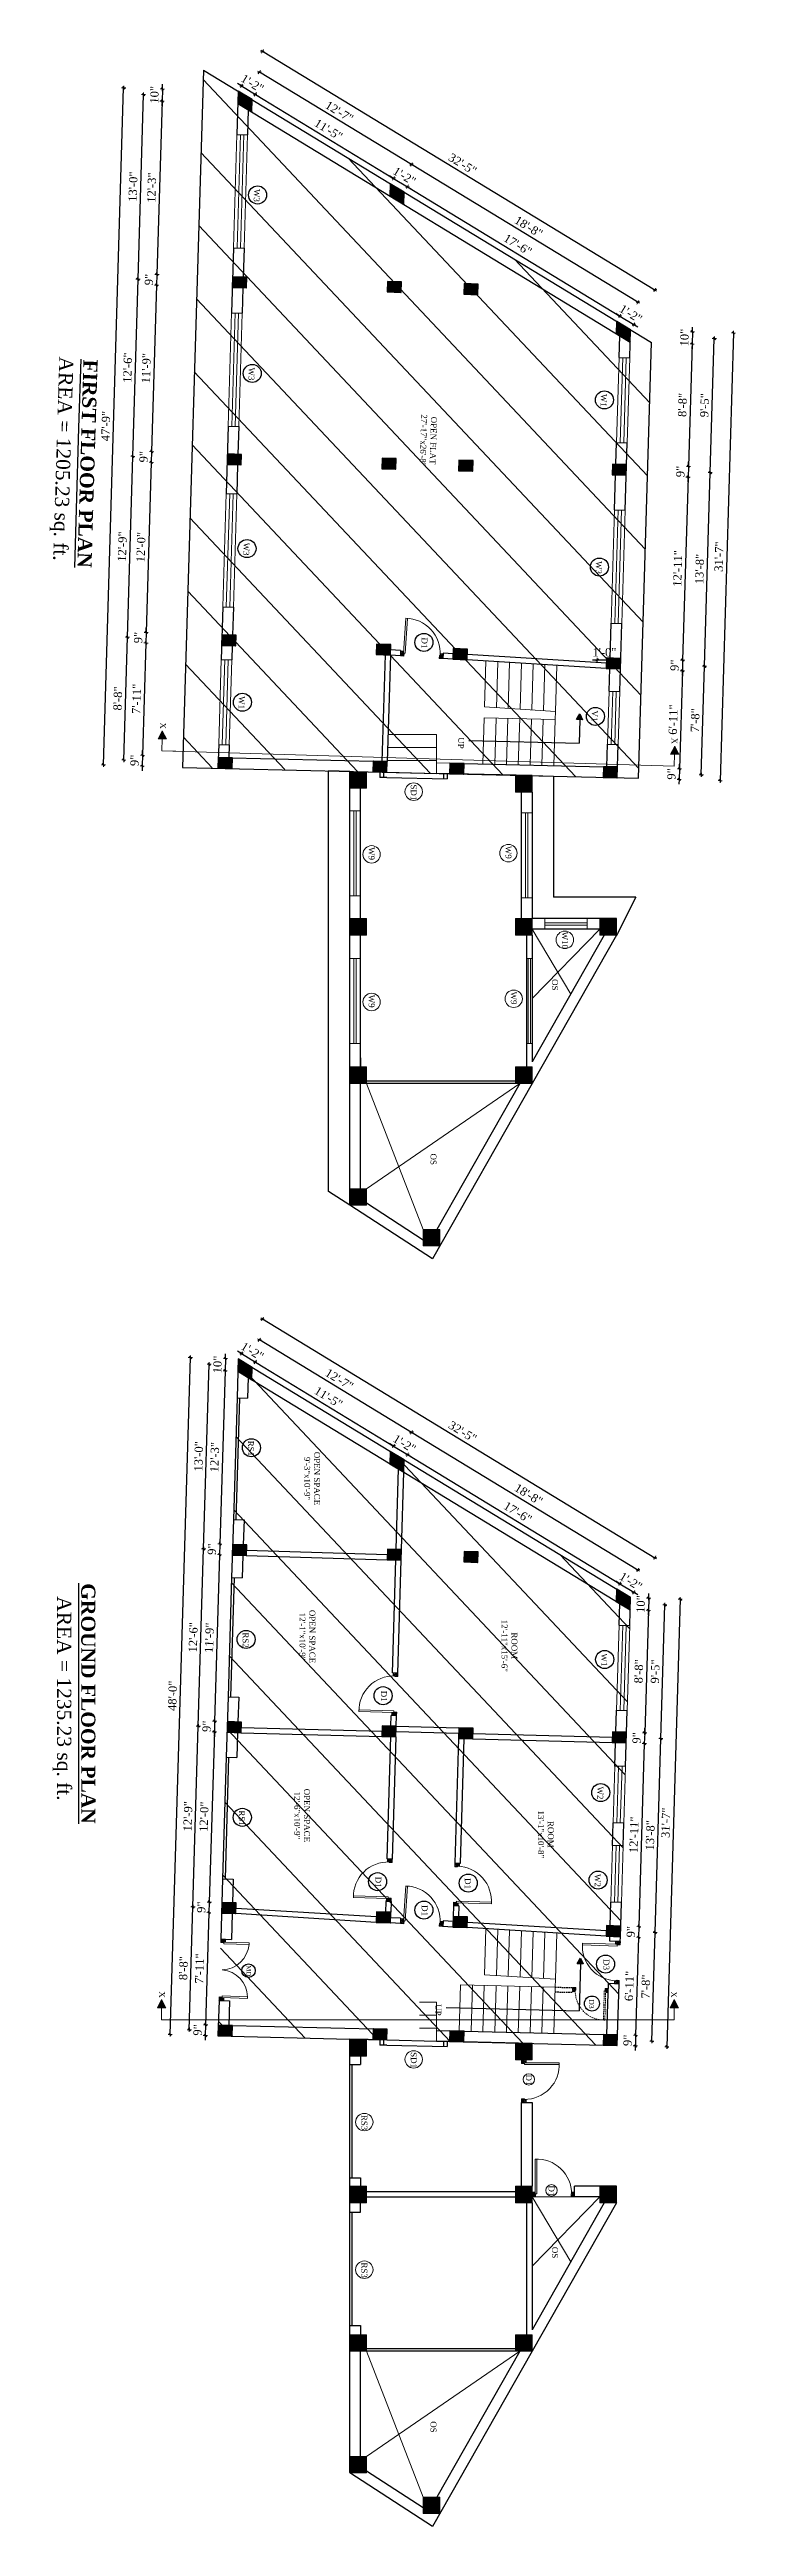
# Model space of a CAD drawing. Header units: inches. Extents: x 4069 to 291496, y -47643 to 12535.
# Drawn here: x 143014 to 143595, y -19146 to -17051 of the extents above; entities that cross this region are included whole.
import ezdxf

# ---------------------------------------------------------------- set-up
doc = ezdxf.new("R2010")
doc.units = ezdxf.units.IN
doc.header["$LTSCALE"] = 5
doc.header["$MEASUREMENT"] = 0
doc.linetypes.add('HIDDEN', pattern=[0.375, 0.25, -0.125])
for name, color, linetype, lineweight in [('A-WALL', 7, 'Continuous', 9), ('Dimension', 7, 'Continuous', 18), ('DOOR', 62, 'Continuous', 0), ('Dw', 2, 'Continuous', 18), ('tefriş', 30, 'Continuous', 9)]:
    doc.layers.add(name, color=color, linetype=linetype, lineweight=lineweight)
doc.layers.add('dim line', color=7, linetype='Continuous', lineweight=15, true_color=0xfab2b2)
doc.layers.add('TEXT', color=6, linetype='Continuous')
doc.layers.add('WALL', color=7, linetype='Continuous')
doc.styles.add('ordinary', font='times.ttf')
doc.dimstyles.new('Copy of 96', dxfattribs={"dimtxt": 7, "dimasz": 4, "dimexe": 0.5, "dimexo": 0.5, "dimgap": 3, "dimtad": 1, "dimdec": 1, "dimzin": 11, "dimdsep": 46, "dimlunit": 4, "dimtxsty": 'ordinary', "dimblk": 'OBLIQUE', "dimcen": 0.09, "dimse1": 1, "dimse2": 1, "dimclrt": 6, "dimazin": 0, "dimtfac": 1, "dimtdec": 1, "dimtix": 1, "dimtmove": 2, "dimatfit": 3, "dimldrblk": 'leader', "dimfxl": 0.5, "dimfxlon": 1, "dimtolj": 1, "dimtzin": 0, "dimarcsym": 0})

msp = doc.modelspace()

# ---------------------------------------------------------------- texts
at = {"layer": 'TEXT', "style": 'ordinary'}
for s, height, rotation, p in [('W3', 5, 268.29037351, (143187.34368, -17168.42477)), ('W3', 5, 268.29037351, (143182.83534, -17319.43663)), ('W1', 5, 268.29037351, (143480.92728, -17341.80618)), ('W3', 5, 268.29037351, (143178.41208, -17467.59823)), ('W3', 5, 268.29037351, (143476.70587, -17483.20681)), ('D1', 5, 268.28959735, (143329.22546, -17547.84774)), ('W1', 5, 268.29037351, (143174.53277, -17597.5399)), ('V1', 5, 268.29037351, (143473.2926, -17609.59923)), ('UP', 5, 268.28959735, (143360.1157, -17632.28213)), ('SD1', 5, 270, (143319.97201, -17672.25346)), ('W9', 5, 270, (143284.3136, -17725.29953)), ('W9', 5, 270, (143400.13145, -17724.24058)), ('W10', 5, 270, (143447.9088, -17796.78958)), ('W9', 5, 270, (143284.3136, -17850.18836)), ('W9', 5, 270, (143404.63145, -17847.4671)), ('OS', 5, 270, (143439.50775, -17836.93878)), ('OS', 5, 270, (143336.67709, -17984.49147)), ('RS1', 5, 270, (143182.13173, -18227.47897)), ('RS2', 5, 270, (143177.70636, -18389.63791)), ('W1', 5, 270, (143481.13287, -18407.45382)), ('D1', 5, 270, (143294.67571, -18439.03061)), ('W2', 5, 270, (143477.77123, -18520.05541)), ('RS1', 5, 270, (143174.45926, -18540.18037)), ('D1', 5, 270, (143289.97814, -18596.38075)), ('D1', 5, 270, (143365.67828, -18597.51353)), ('W2', 5, 270, (143475.56098, -18594.09017)), ('D1', 5, 270, (143329.22546, -18620.38178)), ('D3', 5, 270, (143482.98343, -18666.10576)), ('MD', 3.75, 270, (143181.01608, -18671.33218)), ('UP', 5, 270, (143340.72078, -18704.23715)), ('D3', 4.1665, 270, (143470.82626, -18700.14961)), ('SD1', 5, 270, (143319.97201, -18744.7875)), ('D1', 5, 270, (143417.35146, -18763.67452)), ('RS3', 5, 270, (143278.13689, -18797.83358)), ('D1', 5, 270, (143436.57203, -18857.5796)), ('OS', 5, 270, (143439.50775, -18909.47282)), ('RS3', 5, 270, (143278.13689, -18922.7224)), ('OS', 5, 270, (143336.67709, -19057.02551))]:
    msp.add_text(s, height=height, rotation=rotation, dxfattribs=at).set_placement(p)
at = {"layer": 'TEXT', "char_height": 12, "width": 219.8150831, "attachment_point": 8, "style": 'ordinary'}
for s, insert, rotation in [('AREA = 1205.23 sq. ft.', (143016.01623, -17396.38491), 268.28959735), ('{\\fTimes New Roman|b1|i0|c0|p18;\\LFIRST FLOOR PLAN}', (143040.13921, -17400.69145), 268.28959735), ('{\\fTimes New Roman|b1|i0|c0|p18;\\LGROUND FLOOR PLAN}', (143040.83783, -18449.82442), 270), ('AREA = 1235.23 sq. ft.', (143016.71485, -18445.51788), 270)]:
    msp.add_mtext(s, dxfattribs=dict(at, insert=insert, rotation=rotation))
at = {"layer": 'TEXT', "char_height": 5, "attachment_point": 8, "style": 'ordinary'}
for s, insert, rotation in [('OPEN FLAT\\P27\'-17"x26\'-8"', (143328.10447, -17381.06095), 268.28959735), ('OPEN SPACE\\P9\'-3"x10\'-9"', (143229.68296, -18259.42403), 270), ('OPEN SPACE\\P12\'-1"x10\'-9"', (143225.69096, -18393.14023), 270), ('ROOM\\P12\'-11"x15\'-6"', (143396.70788, -18400.97036), 270), ('OPEN SPACE\\P12\'-6"x10\'-9"', (143221.17333, -18544.46321), 270), ('ROOM\\P13\'-1"x10\'-8"', (143427.51275, -18560.46929), 270)]:
    msp.add_mtext_dynamic_manual_height_columns(s, width=101.5687276, gutter_width=1720.71691, heights=[0], dxfattribs=dict(at, insert=insert, rotation=rotation))

# ---------------------------------------------------------------- blocks, each defined once
blk = doc.blocks.new('C1a')
at = {"color": 1, "ltscale": 5}
for p, q in [((18657.7, 4625.8), (18648.7, 4625.8)), ((18648.7, 4625.8), (18648.8, 4613.8)), ((18648.8, 4613.8), (18657.8, 4613.8)), ((18657.8, 4613.8), (18657.7, 4625.8))]:
    blk.add_line(p, q, dxfattribs=at)
blk = doc.blocks.new('c2a')
at = {"color": 1, "ltscale": 5}
for p, q in [((18091.6, 4625.8), (18084.8, 4613.8)), ((18084.8, 4613.8), (18095.2, 4613.8)), ((18102, 4625.8), (18091.6, 4625.8)), ((18095.2, 4613.8), (18102, 4625.8))]:
    blk.add_line(p, q, dxfattribs=at)
blk = doc.blocks.new('A$C27B36B59')
at = {"layer": 'DOOR'}
for p, q in [((0, 4), (0, 0)), ((2.5, 4), (0, 4)), ((0, 0), (3, 0)), ((2.5, 2.5), (2.5, 4)), ((3, 2.5), (2.5, 2.5)), ((3, 0), (3, 2.5))]:
    blk.add_line(p, q, dxfattribs=at)
for centre, radius, start, end in [((-1.4, -0.5), 4.75, 22.1411, 72.838), ((1.3, 2.1), 1.64, 45.138, 144.8948), ((2.2, 0.3), 2.49, 83.3149, 152.658), ((0.1, 0.4), 2.05, 349.4875, 93.6805), ((2, -0.5), 2.01, 58.7447, 166.495), ((-0.1, 0.3), 1.13, 343.542, 86.947), ((2.1, -0.4), 1.17, 38.2816, 160.1519)]:
    blk.add_arc(centre, radius, start, end, dxfattribs=at)
blk = doc.blocks.new('D2')
at = {"layer": 'DOOR'}
for p, q in [((74474, 24047.6), (74474, 24018.1)), ((74474, 24047.6), (74475.5, 24047.6)), ((74475.5, 24047.6), (74475.5, 24018.1))]:
    blk.add_line(p, q, dxfattribs=at)
blk.add_arc((74474, 24047.6), 29.5, 180, 272.9146, dxfattribs=at)
at = {"layer": 'DOOR', "xscale": -1, "rotation": 180}
blk.add_blockref('A$C27B36B59', (74442, 24050.1), dxfattribs=at)
at = {"layer": 'DOOR', "rotation": 180}
blk.add_blockref('A$C27B36B59', (74478, 24050.1), dxfattribs=at)
blk = doc.blocks.new('smalldoor hidden')
at = {"layer": 'DOOR', "linetype": 'HIDDEN'}
for p, q in [((9851.6, -757.2), (9876.2, -757.2)), ((9851.6, -758.4), (9851.6, -757.2)), ((9851.6, -758.4), (9876.2, -758.4))]:
    blk.add_line(p, q, dxfattribs=at)
blk.add_arc((9851.6, -758.4), 24.6, 270, 2.9146, dxfattribs=at)
at = {"layer": 'DOOR', "linetype": 'HIDDEN', "yscale": 0.8333000000020547, "zscale": 0.8333000000002357, "rotation": 270}
for p, xscale in [((9849.5, -755.1), 0.8332999999984168), ((9849.5, -785.1), -0.8332999999984168)]:
    blk.add_blockref('A$C27B36B59', p, dxfattribs=dict(at, xscale=xscale))
blk = doc.blocks.new('x-x')
at = {"ltscale": 5}
for points in [[(11364, -701.5), (11364, -694.5), (11357.1, -698.1)], [(11364, -1135.5), (11364, -1128.5), (11357.1, -1132.1)]]:
    blk.add_hatch(color=256, dxfattribs=at).paths.add_polyline_path(points)
for p, q in [((11364, -694.5), (11357.1, -698.1)), ((11357.1, -698.1), (11364, -701.5)), ((11364, -701.5), (11364, -694.5)), ((11374.1, -698.1), (11364, -698.1)), ((11374.1, -698.1), (11374.1, -1132.1)), ((11364, -1128.5), (11357.1, -1132.1)), ((11364, -1135.5), (11364, -1128.5)), ((11357.1, -1132.1), (11364, -1135.5)), ((11374.1, -1132.1), (11364, -1132.1))]:
    blk.add_line(p, q, dxfattribs=at)
at = {"layer": 'A-WALL', "color": 1, "ltscale": 5}
blk.add_line((11374.1, -1120.1), (11374.1, -1132.1), dxfattribs=at)
at = {"layer": 'TEXT', "style": 'ordinary'}
for p in [(11350.1, -701), (11350.1, -1134.1)]:
    blk.add_text('X', height=5, dxfattribs=at).set_placement(p)
blk = doc.blocks.new('oblique')
at = {"color": 0, "lineweight": -2}
blk.add_line((0.25, 0.25), (-0.25, -0.25), dxfattribs=at)
at = {"layer": 'dim line', "lineweight": 9}
for p, q in [((-0.4375, 0), (0.4375, 0)), ((0, 0.4375), (0, -0.4375))]:
    blk.add_line(p, q, dxfattribs=at)
blk = doc.blocks.new('*D4628')
at = {"layer": 'A-WALL', "color": 0, "lineweight": -2, "ltscale": 50, "transparency": 16777216}
blk.add_line((143132.5, -18725.8), (143135.6, -18621.9), dxfattribs=at)
at = {"layer": 'Defpoints', "color": 0, "ltscale": 50, "transparency": 16777216}
for p in [(143135.6, -18621.9), (143160, -18622.6), (143156.9, -18726.6)]:
    blk.add_point(p, dxfattribs=at)
at = {"layer": 'A-WALL', "color": 0, "lineweight": -2, "ltscale": 50, "transparency": 16777216, "xscale": 4, "yscale": 4, "zscale": 4}
for p, rotation in [((143135.6, -18621.9), 88.2899854281443), ((143132.5, -18725.8), 268.2899854281443)]:
    blk.add_blockref('oblique', p, dxfattribs=dict(at, rotation=rotation))
at = {"layer": 'A-WALL', "color": 6, "ltscale": 50, "transparency": 16777216, "insert": (143127.5, -18673.7), "char_height": 7, "attachment_point": 5, "rotation": 88.29, "style": 'ordinary'}
blk.add_mtext('\\A1;8\'-8"', dxfattribs=at)
blk = doc.blocks.new('_OBLIQUE')
at = {"color": 0, "linetype": 'ByBlock'}
blk.add_line((-0.5, -0.5), (0.5, 0.5), dxfattribs=at)
blk = doc.blocks.new('leader')
at = {"layer": 'Dimension'}
for p, q in [((-4.42, 0), (4.42, 0)), ((0, -4.33), (0, 4.33))]:
    blk.add_line(p, q, dxfattribs=at)
blk = doc.blocks.new('*D4629')
at = {"layer": 'A-WALL', "color": 0, "lineweight": -2, "ltscale": 50, "transparency": 16777216}
blk.add_line((143135.6, -18621.9), (143140.1, -18468.9), dxfattribs=at)
at = {"layer": 'Defpoints', "color": 0, "ltscale": 50, "transparency": 16777216}
for p in [(143140.1, -18468.9), (143164.5, -18469.7), (143160, -18622.6)]:
    blk.add_point(p, dxfattribs=at)
at = {"layer": 'A-WALL', "color": 0, "lineweight": -2, "ltscale": 50, "transparency": 16777216, "xscale": 4, "yscale": 4, "zscale": 4}
for p, rotation in [((143140.1, -18468.9), 88.28998542889812), ((143135.6, -18621.9), 268.2899854288981)]:
    blk.add_blockref('oblique', p, dxfattribs=dict(at, rotation=rotation))
at = {"layer": 'A-WALL', "color": 6, "ltscale": 50, "transparency": 16777216, "insert": (143131.3, -18545.2), "char_height": 7, "attachment_point": 5, "rotation": 88.29, "style": 'ordinary'}
blk.add_mtext('\\A1;12\'-9"', dxfattribs=at)
blk = doc.blocks.new('*D4630')
at = {"layer": 'A-WALL', "color": 0, "lineweight": -2, "ltscale": 50, "transparency": 16777216}
blk.add_line((143140.1, -18468.9), (143144.6, -18319), dxfattribs=at)
at = {"layer": 'Defpoints', "color": 0, "ltscale": 50, "transparency": 16777216}
for p in [(143144.6, -18319), (143169, -18319.7), (143164.5, -18469.7)]:
    blk.add_point(p, dxfattribs=at)
at = {"layer": 'A-WALL', "color": 0, "lineweight": -2, "ltscale": 50, "transparency": 16777216, "xscale": 4, "yscale": 4, "zscale": 4}
for p, rotation in [((143144.6, -18319), 88.28998542889812), ((143140.1, -18468.9), 268.2899854288981)]:
    blk.add_blockref('oblique', p, dxfattribs=dict(at, rotation=rotation))
at = {"layer": 'A-WALL', "color": 6, "ltscale": 50, "transparency": 16777216, "insert": (143135.8, -18393.8), "char_height": 7, "attachment_point": 5, "rotation": 88.29, "style": 'ordinary'}
blk.add_mtext('\\A1;12\'-6"', dxfattribs=at)
blk = doc.blocks.new('*D4631')
at = {"layer": 'A-WALL', "color": 0, "lineweight": -2, "ltscale": 50, "transparency": 16777216}
blk.add_line((143144.6, -18319), (143149.3, -18162.7), dxfattribs=at)
at = {"layer": 'Defpoints', "color": 0, "ltscale": 50, "transparency": 16777216}
for p in [(143149.3, -18162.7), (143173.7, -18163.5), (143169, -18319.7)]:
    blk.add_point(p, dxfattribs=at)
at = {"layer": 'A-WALL', "color": 0, "lineweight": -2, "ltscale": 50, "transparency": 16777216, "xscale": 4, "yscale": 4, "zscale": 4}
for p, rotation in [((143149.3, -18162.7), 88.28998542889812), ((143144.6, -18319), 268.2899854288981)]:
    blk.add_blockref('oblique', p, dxfattribs=dict(at, rotation=rotation))
at = {"layer": 'A-WALL', "color": 6, "ltscale": 50, "transparency": 16777216, "insert": (143140.4, -18240.7), "char_height": 7, "attachment_point": 5, "rotation": 88.29, "style": 'ordinary'}
blk.add_mtext('\\A1;13\'-0"', dxfattribs=at)
blk = doc.blocks.new('*D4300')
at = {"layer": 'A-WALL', "color": 0, "lineweight": -2, "ltscale": 50, "transparency": 16777216}
blk.add_line((143116.3, -18729.8), (143133.4, -18157.1), dxfattribs=at)
at = {"layer": 'Defpoints', "color": 0, "ltscale": 50, "transparency": 16777216}
for p in [(143133.4, -18157.1), (143173.8, -18158.3), (143156.7, -18731)]:
    blk.add_point(p, dxfattribs=at)
at = {"layer": 'A-WALL', "color": 0, "lineweight": -2, "ltscale": 50, "transparency": 16777216, "xscale": 4, "yscale": 4, "zscale": 4}
for p, rotation in [((143133.4, -18157.1), 88.28998542889812), ((143116.3, -18729.8), 268.2899854288981)]:
    blk.add_blockref('oblique', p, dxfattribs=dict(at, rotation=rotation))
at = {"layer": 'A-WALL', "color": 6, "ltscale": 50, "transparency": 16777216, "insert": (143118.3, -18443.3), "char_height": 7, "attachment_point": 5, "rotation": 88.29, "style": 'ordinary'}
blk.add_mtext('\\A1;48\'-0"', dxfattribs=at)
blk = doc.blocks.new('*D4632')
at = {"layer": 'A-WALL', "color": 0, "lineweight": -2, "ltscale": 50, "transparency": 16777216}
for p, q in [((143176.6, -18153.7), (143173.2, -18151.7)), ((143176.6, -18153.7), (143188.4, -18160.9)), ((143188.4, -18160.9), (143191.8, -18163))]:
    blk.add_line(p, q, dxfattribs=at)
at = {"layer": 'Defpoints', "color": 0, "ltscale": 50, "transparency": 16777216}
for p in [(143173.8, -18158.3), (143185.6, -18165.5), (143188.4, -18160.9)]:
    blk.add_point(p, dxfattribs=at)
at = {"layer": 'A-WALL', "color": 0, "lineweight": -2, "ltscale": 50, "transparency": 16777216, "xscale": 4, "yscale": 4, "zscale": 4}
for p, rotation in [((143176.6, -18153.7), 328.7014709224883), ((143188.4, -18160.9), 148.7014709224883)]:
    blk.add_blockref('oblique', p, dxfattribs=dict(at, rotation=rotation))
at = {"layer": 'A-WALL', "color": 6, "ltscale": 50, "transparency": 16777216, "insert": (143185.9, -18151.8), "char_height": 7, "attachment_point": 5, "rotation": 328.7015, "style": 'ordinary'}
blk.add_mtext('\\A1;1\'-2"', dxfattribs=at)
blk = doc.blocks.new('*D4633')
at = {"layer": 'A-WALL', "color": 0, "lineweight": -2, "ltscale": 50, "transparency": 16777216}
blk.add_line((143188.4, -18160.9), (143305.3, -18232), dxfattribs=at)
at = {"layer": 'Defpoints', "color": 0, "ltscale": 50, "transparency": 16777216}
for p in [(143185.6, -18165.5), (143302.6, -18236.6), (143305.3, -18232)]:
    blk.add_point(p, dxfattribs=at)
at = {"layer": 'A-WALL', "color": 0, "lineweight": -2, "ltscale": 50, "transparency": 16777216, "xscale": 4, "yscale": 4, "zscale": 4}
for p, rotation in [((143188.4, -18160.9), 148.7014709242214), ((143305.3, -18232), 328.7014709242214)]:
    blk.add_blockref('oblique', p, dxfattribs=dict(at, rotation=rotation))
at = {"layer": 'A-WALL', "color": 6, "ltscale": 50, "transparency": 16777216, "insert": (143250.3, -18190.8), "char_height": 7, "attachment_point": 5, "rotation": 328.7015, "style": 'ordinary'}
blk.add_mtext('\\A1;11\'-5"', dxfattribs=at)
blk = doc.blocks.new('*D4634')
at = {"layer": 'A-WALL', "color": 0, "lineweight": -2, "ltscale": 50, "transparency": 16777216}
for p, q in [((143305.3, -18232), (143301.9, -18229.9)), ((143305.3, -18232), (143317.1, -18239.2)), ((143317.1, -18239.2), (143320.6, -18241.2))]:
    blk.add_line(p, q, dxfattribs=at)
at = {"layer": 'Defpoints', "color": 0, "ltscale": 50, "transparency": 16777216}
for p in [(143302.6, -18236.6), (143314.4, -18243.7), (143317.1, -18239.2)]:
    blk.add_point(p, dxfattribs=at)
at = {"layer": 'A-WALL', "color": 0, "lineweight": -2, "ltscale": 50, "transparency": 16777216, "xscale": 4, "yscale": 4, "zscale": 4}
for p, rotation in [((143305.3, -18232), 328.7014709242214), ((143317.1, -18239.2), 148.7014709242214)]:
    blk.add_blockref('oblique', p, dxfattribs=dict(at, rotation=rotation))
at = {"layer": 'A-WALL', "color": 6, "ltscale": 50, "transparency": 16777216, "insert": (143314.6, -18230), "char_height": 7, "attachment_point": 5, "rotation": 328.7015, "style": 'ordinary'}
blk.add_mtext('\\A1;1\'-2"', dxfattribs=at)
blk = doc.blocks.new('*D4635')
at = {"layer": 'A-WALL', "color": 0, "lineweight": -2, "ltscale": 50, "transparency": 16777216}
blk.add_line((143317.1, -18239.2), (143496.9, -18348.5), dxfattribs=at)
at = {"layer": 'Defpoints', "color": 0, "ltscale": 50, "transparency": 16777216}
for p in [(143314.4, -18243.7), (143494.2, -18353.1), (143496.9, -18348.5)]:
    blk.add_point(p, dxfattribs=at)
at = {"layer": 'A-WALL', "color": 0, "lineweight": -2, "ltscale": 50, "transparency": 16777216, "xscale": 4, "yscale": 4, "zscale": 4}
for p, rotation in [((143317.1, -18239.2), 148.7014709242214), ((143496.9, -18348.5), 328.7014709242214)]:
    blk.add_blockref('oblique', p, dxfattribs=dict(at, rotation=rotation))
at = {"layer": 'A-WALL', "color": 6, "ltscale": 50, "transparency": 16777216, "insert": (143410.5, -18288.2), "char_height": 7, "attachment_point": 5, "rotation": 328.7015, "style": 'ordinary'}
blk.add_mtext('\\A1;17\'-6"', dxfattribs=at)
blk = doc.blocks.new('*D4636')
at = {"layer": 'A-WALL', "color": 0, "lineweight": -2, "ltscale": 50, "transparency": 16777216}
for p, q in [((143496.9, -18348.5), (143493.5, -18346.4)), ((143496.9, -18348.5), (143508.7, -18355.7)), ((143508.7, -18355.7), (143512.2, -18357.7))]:
    blk.add_line(p, q, dxfattribs=at)
at = {"layer": 'Defpoints', "color": 0, "ltscale": 50, "transparency": 16777216}
for p in [(143494.2, -18353.1), (143508.7, -18355.7), (143506, -18360.2)]:
    blk.add_point(p, dxfattribs=at)
at = {"layer": 'A-WALL', "color": 0, "lineweight": -2, "ltscale": 50, "transparency": 16777216, "xscale": 4, "yscale": 4, "zscale": 4}
for p, rotation in [((143496.9, -18348.5), 328.7014709242214), ((143508.7, -18355.7), 148.7014709242214)]:
    blk.add_blockref('oblique', p, dxfattribs=dict(at, rotation=rotation))
at = {"layer": 'A-WALL', "color": 6, "ltscale": 50, "transparency": 16777216, "insert": (143506.2, -18346.5), "char_height": 7, "attachment_point": 5, "rotation": 328.7015, "style": 'ordinary'}
blk.add_mtext('\\A1;1\'-2"', dxfattribs=at)
blk = doc.blocks.new('*D4637')
at = {"layer": 'A-WALL', "color": 0, "lineweight": -2, "ltscale": 50, "transparency": 16777216}
blk.add_line((143512.1, -18336.9), (143320.5, -18220.4), dxfattribs=at)
at = {"layer": 'Defpoints', "color": 0, "ltscale": 50, "transparency": 16777216}
for p in [(143320.5, -18220.4), (143308.5, -18240.1), (143500.1, -18356.6)]:
    blk.add_point(p, dxfattribs=at)
at = {"layer": 'A-WALL', "color": 0, "lineweight": -2, "ltscale": 50, "transparency": 16777216, "xscale": 4, "yscale": 4, "zscale": 4}
for p, rotation in [((143320.5, -18220.4), 148.7014709224112), ((143512.1, -18336.9), 328.7014709224112)]:
    blk.add_blockref('oblique', p, dxfattribs=dict(at, rotation=rotation))
at = {"layer": 'A-WALL', "color": 6, "ltscale": 50, "transparency": 16777216, "insert": (143419.7, -18273), "char_height": 7, "attachment_point": 5, "rotation": 328.7015, "style": 'ordinary'}
blk.add_mtext('\\A1;18\'-8"', dxfattribs=at)
blk = doc.blocks.new('*D4638')
at = {"layer": 'A-WALL', "color": 0, "lineweight": -2, "ltscale": 50, "transparency": 16777216}
blk.add_line((143320.5, -18220.4), (143191.8, -18142.1), dxfattribs=at)
at = {"layer": 'Defpoints', "color": 0, "ltscale": 50, "transparency": 16777216}
for p in [(143191.8, -18142.1), (143179.7, -18161.9), (143308.5, -18240.1)]:
    blk.add_point(p, dxfattribs=at)
at = {"layer": 'A-WALL', "color": 0, "lineweight": -2, "ltscale": 50, "transparency": 16777216, "xscale": 4, "yscale": 4, "zscale": 4}
for p, rotation in [((143191.8, -18142.1), 148.7014709242214), ((143320.5, -18220.4), 328.7014709242214)]:
    blk.add_blockref('oblique', p, dxfattribs=dict(at, rotation=rotation))
at = {"layer": 'A-WALL', "color": 6, "ltscale": 50, "transparency": 16777216, "insert": (143259.5, -18175.6), "char_height": 7, "attachment_point": 5, "rotation": 328.7015, "style": 'ordinary'}
blk.add_mtext('\\A1;12\'-7"', dxfattribs=at)
blk = doc.blocks.new('*D4301')
at = {"layer": 'A-WALL', "color": 0, "lineweight": -2, "ltscale": 50, "transparency": 16777216}
blk.add_line((143194.4, -18124.5), (143526.5, -18326.5), dxfattribs=at)
at = {"layer": 'Defpoints', "color": 0, "ltscale": 50, "transparency": 16777216}
for p in [(143173.8, -18158.3), (143526.5, -18326.5), (143506, -18360.2)]:
    blk.add_point(p, dxfattribs=at)
at = {"layer": 'A-WALL', "color": 0, "lineweight": -2, "ltscale": 50, "transparency": 16777216, "xscale": 4, "yscale": 4, "zscale": 4}
for p, rotation in [((143194.4, -18124.5), 148.7014709224075), ((143526.5, -18326.5), 328.7014709224075)]:
    blk.add_blockref('oblique', p, dxfattribs=dict(at, rotation=rotation))
at = {"layer": 'A-WALL', "color": 6, "ltscale": 50, "transparency": 16777216, "insert": (143363.8, -18219.9), "char_height": 7, "attachment_point": 5, "rotation": 328.7015, "style": 'ordinary'}
blk.add_mtext('\\A1;32\'-5"', dxfattribs=at)
blk = doc.blocks.new('*D4639')
at = {"layer": 'A-WALL', "color": 0, "lineweight": -2, "ltscale": 50, "transparency": 16777216}
for p, q in [((143521.3, -18360.7), (143521.4, -18356.7)), ((143521, -18371), (143520.8, -18375)), ((143521.3, -18360.7), (143521, -18371))]:
    blk.add_line(p, q, dxfattribs=at)
at = {"layer": 'Defpoints', "color": 0, "ltscale": 50, "transparency": 16777216}
for p in [(143505.7, -18370.6), (143506, -18360.2), (143521, -18371)]:
    blk.add_point(p, dxfattribs=at)
at = {"layer": 'A-WALL', "color": 0, "lineweight": -2, "ltscale": 50, "transparency": 16777216, "xscale": 4, "yscale": 4, "zscale": 4}
for p, rotation in [((143521, -18371), 88.28998542816547), ((143521.3, -18360.7), 268.2899854281655)]:
    blk.add_blockref('oblique', p, dxfattribs=dict(at, rotation=rotation))
at = {"layer": 'A-WALL', "color": 6, "ltscale": 50, "transparency": 16777216, "insert": (143514.6, -18365.7), "char_height": 7, "attachment_point": 5, "rotation": 88.29, "style": 'ordinary'}
blk.add_mtext('\\A1;10"', dxfattribs=at)
blk = doc.blocks.new('*D4640')
at = {"layer": 'A-WALL', "color": 0, "lineweight": -2, "ltscale": 50, "transparency": 16777216}
blk.add_line((143521, -18371), (143517.9, -18474.6), dxfattribs=at)
at = {"layer": 'Defpoints', "color": 0, "ltscale": 50, "transparency": 16777216}
for p in [(143505.7, -18370.6), (143502.6, -18474.2), (143517.9, -18474.6)]:
    blk.add_point(p, dxfattribs=at)
at = {"layer": 'A-WALL', "color": 0, "lineweight": -2, "ltscale": 50, "transparency": 16777216, "xscale": 4, "yscale": 4, "zscale": 4}
for p, rotation in [((143521, -18371), 88.28998542889815), ((143517.9, -18474.6), 268.2899854288981)]:
    blk.add_blockref('oblique', p, dxfattribs=dict(at, rotation=rotation))
at = {"layer": 'A-WALL', "color": 6, "ltscale": 50, "transparency": 16777216, "insert": (143512.9, -18422.6), "char_height": 7, "attachment_point": 5, "rotation": 88.29, "style": 'ordinary'}
blk.add_mtext('\\A1;8\'-8"', dxfattribs=at)
blk = doc.blocks.new('*D4641')
at = {"layer": 'A-WALL', "color": 0, "lineweight": -2, "ltscale": 50, "transparency": 16777216}
for p, q in [((143517.9, -18474.6), (143517.6, -18483.6)), ((143517.9, -18474.6), (143518, -18470.6)), ((143517.6, -18483.6), (143517.5, -18487.6))]:
    blk.add_line(p, q, dxfattribs=at)
at = {"layer": 'Defpoints', "color": 0, "ltscale": 50, "transparency": 16777216}
for p in [(143502.6, -18474.2), (143502.3, -18483.2), (143517.6, -18483.6)]:
    blk.add_point(p, dxfattribs=at)
at = {"layer": 'A-WALL', "color": 0, "lineweight": -2, "ltscale": 50, "transparency": 16777216, "xscale": 4, "yscale": 4, "zscale": 4}
for p, rotation in [((143517.6, -18483.6), 88.28998542889815), ((143517.9, -18474.6), 268.2899854288981)]:
    blk.add_blockref('oblique', p, dxfattribs=dict(at, rotation=rotation))
at = {"layer": 'A-WALL', "color": 6, "ltscale": 50, "transparency": 16777216, "insert": (143511.2, -18478.9), "char_height": 7, "attachment_point": 5, "rotation": 88.29, "style": 'ordinary'}
blk.add_mtext('\\A1;9"', dxfattribs=at)
blk = doc.blocks.new('*D4642')
at = {"layer": 'A-WALL', "color": 0, "lineweight": -2, "ltscale": 50, "transparency": 16777216}
blk.add_line((143517.6, -18483.6), (143513, -18638.6), dxfattribs=at)
at = {"layer": 'Defpoints', "color": 0, "ltscale": 50, "transparency": 16777216}
for p in [(143502.3, -18483.2), (143497.7, -18638.1), (143513, -18638.6)]:
    blk.add_point(p, dxfattribs=at)
at = {"layer": 'A-WALL', "color": 0, "lineweight": -2, "ltscale": 50, "transparency": 16777216, "xscale": 4, "yscale": 4, "zscale": 4}
for p, rotation in [((143517.6, -18483.6), 88.28998542889815), ((143513, -18638.6), 268.2899854288981)]:
    blk.add_blockref('oblique', p, dxfattribs=dict(at, rotation=rotation))
at = {"layer": 'A-WALL', "color": 6, "ltscale": 50, "transparency": 16777216, "insert": (143508.8, -18560.9), "char_height": 7, "attachment_point": 5, "rotation": 88.29, "style": 'ordinary'}
blk.add_mtext('\\A1;12\'-11"', dxfattribs=at)
blk = doc.blocks.new('*D4643')
at = {"layer": 'A-WALL', "color": 0, "lineweight": -2, "ltscale": 50, "transparency": 16777216}
for p, q in [((143512.7, -18647.6), (143512.6, -18651.6)), ((143513, -18638.6), (143512.7, -18647.6)), ((143513, -18638.6), (143513.1, -18634.6))]:
    blk.add_line(p, q, dxfattribs=at)
at = {"layer": 'Defpoints', "color": 0, "ltscale": 50, "transparency": 16777216}
for p in [(143497.4, -18647.1), (143497.7, -18638.1), (143512.7, -18647.6)]:
    blk.add_point(p, dxfattribs=at)
at = {"layer": 'A-WALL', "color": 0, "lineweight": -2, "ltscale": 50, "transparency": 16777216, "xscale": 4, "yscale": 4, "zscale": 4}
for p, rotation in [((143512.7, -18647.6), 88.28998542889815), ((143513, -18638.6), 268.2899854288981)]:
    blk.add_blockref('oblique', p, dxfattribs=dict(at, rotation=rotation))
at = {"layer": 'A-WALL', "color": 6, "ltscale": 50, "transparency": 16777216, "insert": (143506.3, -18642.9), "char_height": 7, "attachment_point": 5, "rotation": 88.29, "style": 'ordinary'}
blk.add_mtext('\\A1;9"', dxfattribs=at)
blk = doc.blocks.new('*D4644')
at = {"layer": 'A-WALL', "color": 0, "lineweight": -2, "ltscale": 50, "transparency": 16777216}
blk.add_line((143512.7, -18647.6), (143510.2, -18730.5), dxfattribs=at)
at = {"layer": 'Defpoints', "color": 0, "ltscale": 50, "transparency": 16777216}
for p in [(143497.4, -18647.1), (143494.9, -18730.1), (143510.2, -18730.5)]:
    blk.add_point(p, dxfattribs=at)
at = {"layer": 'A-WALL', "color": 0, "lineweight": -2, "ltscale": 50, "transparency": 16777216, "xscale": 4, "yscale": 4, "zscale": 4}
for p, rotation in [((143512.7, -18647.6), 88.28998542889815), ((143510.2, -18730.5), 268.2899854288981)]:
    blk.add_blockref('oblique', p, dxfattribs=dict(at, rotation=rotation))
at = {"layer": 'A-WALL', "color": 6, "ltscale": 50, "transparency": 16777216, "insert": (143504.9, -18688.8), "char_height": 7, "attachment_point": 5, "rotation": 88.29, "style": 'ordinary'}
blk.add_mtext('\\A1;6\'-11"', dxfattribs=at)
blk = doc.blocks.new('*D4645')
at = {"layer": 'A-WALL', "color": 0, "lineweight": -2, "ltscale": 50, "transparency": 16777216}
for p, q in [((143510.2, -18730.5), (143510, -18739.5)), ((143510.2, -18730.5), (143510.4, -18726.5)), ((143510, -18739.5), (143509.8, -18743.5))]:
    blk.add_line(p, q, dxfattribs=at)
at = {"layer": 'Defpoints', "color": 0, "ltscale": 50, "transparency": 16777216}
for p in [(143494.9, -18730.1), (143494.7, -18739.1), (143510, -18739.5)]:
    blk.add_point(p, dxfattribs=at)
at = {"layer": 'A-WALL', "color": 0, "lineweight": -2, "ltscale": 50, "transparency": 16777216, "xscale": 4, "yscale": 4, "zscale": 4}
for p, rotation in [((143510.2, -18730.5), 268.2899854288981), ((143510, -18739.5), 88.28998542889815)]:
    blk.add_blockref('oblique', p, dxfattribs=dict(at, rotation=rotation))
at = {"layer": 'A-WALL', "color": 6, "ltscale": 50, "transparency": 16777216, "insert": (143503.5, -18734.8), "char_height": 7, "attachment_point": 5, "rotation": 88.29, "style": 'ordinary'}
blk.add_mtext('\\A1;9"', dxfattribs=at)
blk = doc.blocks.new('*D4646')
at = {"layer": 'A-WALL', "color": 0, "lineweight": -2, "ltscale": 50, "transparency": 16777216}
blk.add_line((143524, -18735.4), (143526.7, -18643.5), dxfattribs=at)
at = {"layer": 'Defpoints', "color": 0, "ltscale": 50, "transparency": 16777216}
for p in [(143497.5, -18642.6), (143526.7, -18643.5), (143494.8, -18734.6)]:
    blk.add_point(p, dxfattribs=at)
at = {"layer": 'A-WALL', "color": 0, "lineweight": -2, "ltscale": 50, "transparency": 16777216, "xscale": 4, "yscale": 4, "zscale": 4}
for p, rotation in [((143526.7, -18643.5), 88.28998542815471), ((143524, -18735.4), 268.2899854281547)]:
    blk.add_blockref('oblique', p, dxfattribs=dict(at, rotation=rotation))
at = {"layer": 'A-WALL', "color": 6, "ltscale": 50, "transparency": 16777216, "insert": (143518.8, -18689.3), "char_height": 7, "attachment_point": 5, "rotation": 88.29, "style": 'ordinary'}
blk.add_mtext('\\A1;7\'-8"', dxfattribs=at)
blk = doc.blocks.new('*D4647')
at = {"layer": 'A-WALL', "color": 0, "lineweight": -2, "ltscale": 50, "transparency": 16777216}
blk.add_line((143526.7, -18643.5), (143531.6, -18479.5), dxfattribs=at)
at = {"layer": 'Defpoints', "color": 0, "ltscale": 50, "transparency": 16777216}
for p in [(143502.4, -18478.7), (143531.6, -18479.5), (143497.5, -18642.6)]:
    blk.add_point(p, dxfattribs=at)
at = {"layer": 'A-WALL', "color": 0, "lineweight": -2, "ltscale": 50, "transparency": 16777216, "xscale": 4, "yscale": 4, "zscale": 4}
for p, rotation in [((143531.6, -18479.5), 88.28998542889812), ((143526.7, -18643.5), 268.2899854288981)]:
    blk.add_blockref('oblique', p, dxfattribs=dict(at, rotation=rotation))
at = {"layer": 'A-WALL', "color": 6, "ltscale": 50, "transparency": 16777216, "insert": (143522.6, -18561.3), "char_height": 7, "attachment_point": 5, "rotation": 88.29, "style": 'ordinary'}
blk.add_mtext('\\A1;13\'-8"', dxfattribs=at)
blk = doc.blocks.new('*D4648')
at = {"layer": 'A-WALL', "color": 0, "lineweight": -2, "ltscale": 50, "transparency": 16777216}
blk.add_line((143531.6, -18479.5), (143535, -18366.3), dxfattribs=at)
at = {"layer": 'Defpoints', "color": 0, "ltscale": 50, "transparency": 16777216}
for p in [(143505.8, -18365.4), (143535, -18366.3), (143502.4, -18478.7)]:
    blk.add_point(p, dxfattribs=at)
at = {"layer": 'A-WALL', "color": 0, "lineweight": -2, "ltscale": 50, "transparency": 16777216, "xscale": 4, "yscale": 4, "zscale": 4}
for p, rotation in [((143535, -18366.3), 88.28998542889812), ((143531.6, -18479.5), 268.2899854288981)]:
    blk.add_blockref('oblique', p, dxfattribs=dict(at, rotation=rotation))
at = {"layer": 'A-WALL', "color": 6, "ltscale": 50, "transparency": 16777216, "insert": (143526.8, -18422.7), "char_height": 7, "attachment_point": 5, "rotation": 88.29, "style": 'ordinary'}
blk.add_mtext('\\A1;9\'-5"', dxfattribs=at)
blk = doc.blocks.new('*D4302')
at = {"layer": 'A-WALL', "color": 0, "lineweight": -2, "ltscale": 50, "transparency": 16777216}
blk.add_line((143548, -18361.5), (143536.7, -18740.3), dxfattribs=at)
at = {"layer": 'Defpoints', "color": 0, "ltscale": 50, "transparency": 16777216}
for p in [(143506, -18360.2), (143494.7, -18739.1), (143536.7, -18740.3)]:
    blk.add_point(p, dxfattribs=at)
at = {"layer": 'A-WALL', "color": 0, "lineweight": -2, "ltscale": 50, "transparency": 16777216, "xscale": 4, "yscale": 4, "zscale": 4}
for p, rotation in [((143548, -18361.5), 88.28998542889815), ((143536.7, -18740.3), 268.2899854288981)]:
    blk.add_blockref('oblique', p, dxfattribs=dict(at, rotation=rotation))
at = {"layer": 'A-WALL', "color": 6, "ltscale": 50, "transparency": 16777216, "insert": (143535.8, -18550.7), "char_height": 7, "attachment_point": 5, "rotation": 88.29, "style": 'ordinary'}
blk.add_mtext('\\A1;31\'-7"', dxfattribs=at)
blk = doc.blocks.new('*D4303')
at = {"layer": 'A-WALL', "color": 0, "lineweight": -2, "ltscale": 50, "transparency": 16777216}
for p, q in [((143162.8, -18168.3), (143162.7, -18172.3)), ((143163.1, -18158), (143162.8, -18168.3)), ((143163.1, -18158), (143163.2, -18154))]:
    blk.add_line(p, q, dxfattribs=at)
at = {"layer": 'Defpoints', "color": 0, "ltscale": 50, "transparency": 16777216}
for p in [(143162.8, -18168.3), (143173.8, -18158.3), (143173.5, -18168.7)]:
    blk.add_point(p, dxfattribs=at)
at = {"layer": 'A-WALL', "color": 0, "lineweight": -2, "ltscale": 50, "transparency": 16777216, "xscale": 4, "yscale": 4, "zscale": 4}
for p, rotation in [((143162.8, -18168.3), 88.28998542889812), ((143163.1, -18158), 268.2899854288981)]:
    blk.add_blockref('oblique', p, dxfattribs=dict(at, rotation=rotation))
at = {"layer": 'A-WALL', "color": 6, "ltscale": 50, "transparency": 16777216, "insert": (143156.4, -18163), "char_height": 7, "attachment_point": 5, "rotation": 88.29, "style": 'ordinary'}
blk.add_mtext('\\A1;10"', dxfattribs=at)
blk = doc.blocks.new('*D4304')
at = {"layer": 'A-WALL', "color": 0, "lineweight": -2, "ltscale": 50, "transparency": 16777216}
blk.add_line((143162.8, -18168.3), (143158.4, -18314.9), dxfattribs=at)
at = {"layer": 'Defpoints', "color": 0, "ltscale": 50, "transparency": 16777216}
for p in [(143173.5, -18168.7), (143158.4, -18314.9), (143169.2, -18315.2)]:
    blk.add_point(p, dxfattribs=at)
at = {"layer": 'A-WALL', "color": 0, "lineweight": -2, "ltscale": 50, "transparency": 16777216, "xscale": 4, "yscale": 4, "zscale": 4}
for p, rotation in [((143162.8, -18168.3), 88.28998542889815), ((143158.4, -18314.9), 268.2899854288981)]:
    blk.add_blockref('oblique', p, dxfattribs=dict(at, rotation=rotation))
at = {"layer": 'A-WALL', "color": 6, "ltscale": 50, "transparency": 16777216, "insert": (143154, -18241.4), "char_height": 7, "attachment_point": 5, "rotation": 88.29, "style": 'ordinary'}
blk.add_mtext('\\A1;12\'-3"', dxfattribs=at)
blk = doc.blocks.new('*D4305')
at = {"layer": 'A-WALL', "color": 0, "lineweight": -2, "ltscale": 50, "transparency": 16777216}
for p, q in [((143158.4, -18314.9), (143158.1, -18323.9)), ((143158.4, -18314.9), (143158.5, -18310.9)), ((143158.1, -18323.9), (143158, -18327.9))]:
    blk.add_line(p, q, dxfattribs=at)
at = {"layer": 'Defpoints', "color": 0, "ltscale": 50, "transparency": 16777216}
for p in [(143158.1, -18323.9), (143168.9, -18324.2), (143169.2, -18315.2)]:
    blk.add_point(p, dxfattribs=at)
at = {"layer": 'A-WALL', "color": 0, "lineweight": -2, "ltscale": 50, "transparency": 16777216, "xscale": 4, "yscale": 4, "zscale": 4}
for p, rotation in [((143158.4, -18314.9), 268.2899854288981), ((143158.1, -18323.9), 88.28998542889812)]:
    blk.add_blockref('oblique', p, dxfattribs=dict(at, rotation=rotation))
at = {"layer": 'A-WALL', "color": 6, "ltscale": 50, "transparency": 16777216, "insert": (143151.7, -18319.2), "char_height": 7, "attachment_point": 5, "rotation": 88.29, "style": 'ordinary'}
blk.add_mtext('\\A1;9"', dxfattribs=at)
blk = doc.blocks.new('*D4306')
at = {"layer": 'A-WALL', "color": 0, "lineweight": -2, "ltscale": 50, "transparency": 16777216}
blk.add_line((143158.1, -18323.9), (143153.9, -18464.8), dxfattribs=at)
at = {"layer": 'Defpoints', "color": 0, "ltscale": 50, "transparency": 16777216}
for p in [(143168.9, -18324.2), (143153.9, -18464.8), (143164.7, -18465.2)]:
    blk.add_point(p, dxfattribs=at)
at = {"layer": 'A-WALL', "color": 0, "lineweight": -2, "ltscale": 50, "transparency": 16777216, "xscale": 4, "yscale": 4, "zscale": 4}
for p, rotation in [((143158.1, -18323.9), 88.28998542889815), ((143153.9, -18464.8), 268.2899854288981)]:
    blk.add_blockref('oblique', p, dxfattribs=dict(at, rotation=rotation))
at = {"layer": 'A-WALL', "color": 6, "ltscale": 50, "transparency": 16777216, "insert": (143149.5, -18394.2), "char_height": 7, "attachment_point": 5, "rotation": 88.29, "style": 'ordinary'}
blk.add_mtext('\\A1;11\'-9"', dxfattribs=at)
blk = doc.blocks.new('*D4307')
at = {"layer": 'A-WALL', "color": 0, "lineweight": -2, "ltscale": 50, "transparency": 16777216}
for p, q in [((143153.9, -18464.8), (143154, -18460.8)), ((143153.7, -18473.8), (143153.5, -18477.8)), ((143153.9, -18464.8), (143153.7, -18473.8))]:
    blk.add_line(p, q, dxfattribs=at)
at = {"layer": 'Defpoints', "color": 0, "ltscale": 50, "transparency": 16777216}
for p in [(143153.7, -18473.8), (143164.4, -18474.2), (143164.7, -18465.2)]:
    blk.add_point(p, dxfattribs=at)
at = {"layer": 'A-WALL', "color": 0, "lineweight": -2, "ltscale": 50, "transparency": 16777216, "xscale": 4, "yscale": 4, "zscale": 4}
for p, rotation in [((143153.7, -18473.8), 88.28998542889812), ((143153.9, -18464.8), 268.2899854288981)]:
    blk.add_blockref('oblique', p, dxfattribs=dict(at, rotation=rotation))
at = {"layer": 'A-WALL', "color": 6, "ltscale": 50, "transparency": 16777216, "insert": (143147.2, -18469.1), "char_height": 7, "attachment_point": 5, "rotation": 88.29, "style": 'ordinary'}
blk.add_mtext('\\A1;9"', dxfattribs=at)
blk = doc.blocks.new('*D4308')
at = {"layer": 'A-WALL', "color": 0, "lineweight": -2, "ltscale": 50, "transparency": 16777216}
blk.add_line((143153.7, -18473.8), (143149.4, -18617.8), dxfattribs=at)
at = {"layer": 'Defpoints', "color": 0, "ltscale": 50, "transparency": 16777216}
for p in [(143164.4, -18474.2), (143149.4, -18617.8), (143160.1, -18618.1)]:
    blk.add_point(p, dxfattribs=at)
at = {"layer": 'A-WALL', "color": 0, "lineweight": -2, "ltscale": 50, "transparency": 16777216, "xscale": 4, "yscale": 4, "zscale": 4}
for p, rotation in [((143153.7, -18473.8), 88.28998542889815), ((143149.4, -18617.8), 268.2899854288981)]:
    blk.add_blockref('oblique', p, dxfattribs=dict(at, rotation=rotation))
at = {"layer": 'A-WALL', "color": 6, "ltscale": 50, "transparency": 16777216, "insert": (143145, -18545.6), "char_height": 7, "attachment_point": 5, "rotation": 88.29, "style": 'ordinary'}
blk.add_mtext('\\A1;12\'-0"', dxfattribs=at)
blk = doc.blocks.new('*D4309')
at = {"layer": 'A-WALL', "color": 0, "lineweight": -2, "ltscale": 50, "transparency": 16777216}
for p, q in [((143149.1, -18626.8), (143149, -18630.8)), ((143149.4, -18617.8), (143149.1, -18626.8)), ((143149.4, -18617.8), (143149.5, -18613.8))]:
    blk.add_line(p, q, dxfattribs=at)
at = {"layer": 'Defpoints', "color": 0, "ltscale": 50, "transparency": 16777216}
for p in [(143149.1, -18626.8), (143159.8, -18627.1), (143160.1, -18618.1)]:
    blk.add_point(p, dxfattribs=at)
at = {"layer": 'A-WALL', "color": 0, "lineweight": -2, "ltscale": 50, "transparency": 16777216, "xscale": 4, "yscale": 4, "zscale": 4}
for p, rotation in [((143149.1, -18626.8), 88.28998542889812), ((143149.4, -18617.8), 268.2899854288981)]:
    blk.add_blockref('oblique', p, dxfattribs=dict(at, rotation=rotation))
at = {"layer": 'A-WALL', "color": 6, "ltscale": 50, "transparency": 16777216, "insert": (143142.7, -18622.1), "char_height": 7, "attachment_point": 5, "rotation": 88.29, "style": 'ordinary'}
blk.add_mtext('\\A1;9"', dxfattribs=at)
blk = doc.blocks.new('*D4310')
at = {"layer": 'A-WALL', "color": 0, "lineweight": -2, "ltscale": 50, "transparency": 16777216}
blk.add_line((143149.1, -18626.8), (143146.3, -18721.7), dxfattribs=at)
at = {"layer": 'Defpoints', "color": 0, "ltscale": 50, "transparency": 16777216}
for p in [(143159.8, -18627.1), (143146.3, -18721.7), (143157, -18722.1)]:
    blk.add_point(p, dxfattribs=at)
at = {"layer": 'A-WALL', "color": 0, "lineweight": -2, "ltscale": 50, "transparency": 16777216, "xscale": 4, "yscale": 4, "zscale": 4}
for p, rotation in [((143149.1, -18626.8), 88.28998542889815), ((143146.3, -18721.7), 268.2899854288981)]:
    blk.add_blockref('oblique', p, dxfattribs=dict(at, rotation=rotation))
at = {"layer": 'A-WALL', "color": 6, "ltscale": 50, "transparency": 16777216, "insert": (143141.1, -18674.1), "char_height": 7, "attachment_point": 5, "rotation": 88.29, "style": 'ordinary'}
blk.add_mtext('\\A1;7\'-11"', dxfattribs=at)
blk = doc.blocks.new('*D4649')
at = {"layer": 'A-WALL', "color": 0, "lineweight": -2, "ltscale": 50, "transparency": 16777216}
for p, q in [((143146, -18730.7), (143145.9, -18734.7)), ((143146.3, -18721.7), (143146, -18730.7)), ((143146.3, -18721.7), (143146.4, -18717.7))]:
    blk.add_line(p, q, dxfattribs=at)
at = {"layer": 'Defpoints', "color": 0, "ltscale": 50, "transparency": 16777216}
for p in [(143146, -18730.7), (143156.7, -18731), (143157, -18722.1)]:
    blk.add_point(p, dxfattribs=at)
at = {"layer": 'A-WALL', "color": 0, "lineweight": -2, "ltscale": 50, "transparency": 16777216, "xscale": 4, "yscale": 4, "zscale": 4}
for p, rotation in [((143146, -18730.7), 88.28998542889812), ((143146.3, -18721.7), 268.2899854288981)]:
    blk.add_blockref('oblique', p, dxfattribs=dict(at, rotation=rotation))
at = {"layer": 'A-WALL', "color": 6, "ltscale": 50, "transparency": 16777216, "insert": (143139.6, -18726), "char_height": 7, "attachment_point": 5, "rotation": 88.29, "style": 'ordinary'}
blk.add_mtext('\\A1;9"', dxfattribs=at)
blk = doc.blocks.new('*D4354')
at = {"layer": 'A-WALL', "color": 0, "lineweight": -2, "ltscale": 50, "transparency": 16777216}
blk.add_line((143077, -17651.6), (143080.1, -17547.7), dxfattribs=at)
at = {"layer": 'Defpoints', "color": 0, "ltscale": 50, "transparency": 16777216}
for p in [(143080.1, -17547.7), (143160, -17550.1), (143156.9, -17654)]:
    blk.add_point(p, dxfattribs=at)
at = {"layer": 'A-WALL', "color": 0, "lineweight": -2, "ltscale": 50, "transparency": 16777216, "xscale": 4, "yscale": 4, "zscale": 4}
for p, rotation in [((143080.1, -17547.7), 88.28998542812828), ((143077, -17651.6), 268.2899854281283)]:
    blk.add_blockref('oblique', p, dxfattribs=dict(at, rotation=rotation))
at = {"layer": 'A-WALL', "color": 6, "ltscale": 50, "transparency": 16777216, "insert": (143072, -17599.5), "char_height": 7, "attachment_point": 5, "rotation": 88.29, "style": 'ordinary'}
blk.add_mtext('\\A1;8\'-8"', dxfattribs=at)
blk = doc.blocks.new('*D4355')
at = {"layer": 'A-WALL', "color": 0, "lineweight": -2, "ltscale": 50, "transparency": 16777216}
blk.add_line((143080.1, -17547.7), (143084.7, -17394.7), dxfattribs=at)
at = {"layer": 'Defpoints', "color": 0, "ltscale": 50, "transparency": 16777216}
for p in [(143084.7, -17394.7), (143164.5, -17397.1), (143160, -17550.1)]:
    blk.add_point(p, dxfattribs=at)
at = {"layer": 'A-WALL', "color": 0, "lineweight": -2, "ltscale": 50, "transparency": 16777216, "xscale": 4, "yscale": 4, "zscale": 4}
for p, rotation in [((143084.7, -17394.7), 88.28998542889812), ((143080.1, -17547.7), 268.2899854288981)]:
    blk.add_blockref('oblique', p, dxfattribs=dict(at, rotation=rotation))
at = {"layer": 'A-WALL', "color": 6, "ltscale": 50, "transparency": 16777216, "insert": (143075.8, -17471), "char_height": 7, "attachment_point": 5, "rotation": 88.29, "style": 'ordinary'}
blk.add_mtext('\\A1;12\'-9"', dxfattribs=at)
blk = doc.blocks.new('*D4356')
at = {"layer": 'A-WALL', "color": 0, "lineweight": -2, "ltscale": 50, "transparency": 16777216}
blk.add_line((143084.7, -17394.7), (143089.1, -17244.8), dxfattribs=at)
at = {"layer": 'Defpoints', "color": 0, "ltscale": 50, "transparency": 16777216}
for p in [(143089.1, -17244.8), (143169, -17247.2), (143164.5, -17397.1)]:
    blk.add_point(p, dxfattribs=at)
at = {"layer": 'A-WALL', "color": 0, "lineweight": -2, "ltscale": 50, "transparency": 16777216, "xscale": 4, "yscale": 4, "zscale": 4}
for p, rotation in [((143089.1, -17244.8), 88.28998542889812), ((143084.7, -17394.7), 268.2899854288981)]:
    blk.add_blockref('oblique', p, dxfattribs=dict(at, rotation=rotation))
at = {"layer": 'A-WALL', "color": 6, "ltscale": 50, "transparency": 16777216, "insert": (143080.3, -17319.6), "char_height": 7, "attachment_point": 5, "rotation": 88.29, "style": 'ordinary'}
blk.add_mtext('\\A1;12\'-6"', dxfattribs=at)
blk = doc.blocks.new('*D4357')
at = {"layer": 'A-WALL', "color": 0, "lineweight": -2, "ltscale": 50, "transparency": 16777216}
blk.add_line((143089.1, -17244.8), (143093.8, -17088.6), dxfattribs=at)
at = {"layer": 'Defpoints', "color": 0, "ltscale": 50, "transparency": 16777216}
for p in [(143093.8, -17088.6), (143173.7, -17090.9), (143169, -17247.2)]:
    blk.add_point(p, dxfattribs=at)
at = {"layer": 'A-WALL', "color": 0, "lineweight": -2, "ltscale": 50, "transparency": 16777216, "xscale": 4, "yscale": 4, "zscale": 4}
for p, rotation in [((143093.8, -17088.6), 88.28998542889812), ((143089.1, -17244.8), 268.2899854288981)]:
    blk.add_blockref('oblique', p, dxfattribs=dict(at, rotation=rotation))
at = {"layer": 'A-WALL', "color": 6, "ltscale": 50, "transparency": 16777216, "insert": (143084.9, -17166.5), "char_height": 7, "attachment_point": 5, "rotation": 88.29, "style": 'ordinary'}
blk.add_mtext('\\A1;13\'-0"', dxfattribs=at)
blk = doc.blocks.new('*D4358')
at = {"layer": 'A-WALL', "color": 0, "lineweight": -2, "ltscale": 50, "transparency": 16777216}
blk.add_line((143059.8, -17655.6), (143076.9, -17082.9), dxfattribs=at)
at = {"layer": 'Defpoints', "color": 0, "ltscale": 50, "transparency": 16777216}
for p in [(143076.9, -17082.9), (143173.8, -17085.8), (143156.7, -17658.5)]:
    blk.add_point(p, dxfattribs=at)
at = {"layer": 'A-WALL', "color": 0, "lineweight": -2, "ltscale": 50, "transparency": 16777216, "xscale": 4, "yscale": 4, "zscale": 4}
for p, rotation in [((143076.9, -17082.9), 88.28998542889812), ((143059.8, -17655.6), 268.2899854288981)]:
    blk.add_blockref('oblique', p, dxfattribs=dict(at, rotation=rotation))
at = {"layer": 'A-WALL', "color": 6, "ltscale": 50, "transparency": 16777216, "insert": (143061.8, -17369.1), "char_height": 7, "attachment_point": 5, "rotation": 88.29, "style": 'ordinary'}
blk.add_mtext('\\A1;47\'-9"', dxfattribs=at)
blk = doc.blocks.new('*D4359')
at = {"layer": 'A-WALL', "color": 0, "lineweight": -2, "ltscale": 50, "transparency": 16777216}
for p, q in [((143176.6, -17081.2), (143173.2, -17079.1)), ((143176.6, -17081.2), (143188.4, -17088.4)), ((143188.4, -17088.4), (143191.8, -17090.5))]:
    blk.add_line(p, q, dxfattribs=at)
at = {"layer": 'Defpoints', "color": 0, "ltscale": 50, "transparency": 16777216}
for p in [(143173.8, -17085.8), (143185.6, -17092.9), (143188.4, -17088.4)]:
    blk.add_point(p, dxfattribs=at)
at = {"layer": 'A-WALL', "color": 0, "lineweight": -2, "ltscale": 50, "transparency": 16777216, "xscale": 4, "yscale": 4, "zscale": 4}
for p, rotation in [((143176.6, -17081.2), 328.7014709224883), ((143188.4, -17088.4), 148.7014709224883)]:
    blk.add_blockref('oblique', p, dxfattribs=dict(at, rotation=rotation))
at = {"layer": 'A-WALL', "color": 6, "ltscale": 50, "transparency": 16777216, "insert": (143185.9, -17079.2), "char_height": 7, "attachment_point": 5, "rotation": 328.7015, "style": 'ordinary'}
blk.add_mtext('\\A1;1\'-2"', dxfattribs=at)
blk = doc.blocks.new('*D4360')
at = {"layer": 'A-WALL', "color": 0, "lineweight": -2, "ltscale": 50, "transparency": 16777216}
blk.add_line((143188.4, -17088.4), (143305.3, -17159.5), dxfattribs=at)
at = {"layer": 'Defpoints', "color": 0, "ltscale": 50, "transparency": 16777216}
for p in [(143185.6, -17092.9), (143305.3, -17159.5), (143302.6, -17164)]:
    blk.add_point(p, dxfattribs=at)
at = {"layer": 'A-WALL', "color": 0, "lineweight": -2, "ltscale": 50, "transparency": 16777216, "xscale": 4, "yscale": 4, "zscale": 4}
for p, rotation in [((143188.4, -17088.4), 148.7014709242208), ((143305.3, -17159.5), 328.7014709242208)]:
    blk.add_blockref('oblique', p, dxfattribs=dict(at, rotation=rotation))
at = {"layer": 'A-WALL', "color": 6, "ltscale": 50, "transparency": 16777216, "insert": (143250.3, -17118.3), "char_height": 7, "attachment_point": 5, "rotation": 328.7015, "style": 'ordinary'}
blk.add_mtext('\\A1;11\'-5"', dxfattribs=at)
blk = doc.blocks.new('*D4361')
at = {"layer": 'A-WALL', "color": 0, "lineweight": -2, "ltscale": 50, "transparency": 16777216}
for p, q in [((143305.3, -17159.5), (143301.9, -17157.4)), ((143305.3, -17159.5), (143317.1, -17166.6)), ((143317.1, -17166.6), (143320.6, -17168.7))]:
    blk.add_line(p, q, dxfattribs=at)
at = {"layer": 'Defpoints', "color": 0, "ltscale": 50, "transparency": 16777216}
for p in [(143302.6, -17164), (143314.4, -17171.2), (143317.1, -17166.6)]:
    blk.add_point(p, dxfattribs=at)
at = {"layer": 'A-WALL', "color": 0, "lineweight": -2, "ltscale": 50, "transparency": 16777216, "xscale": 4, "yscale": 4, "zscale": 4}
for p, rotation in [((143305.3, -17159.5), 328.7014709242208), ((143317.1, -17166.6), 148.7014709242208)]:
    blk.add_blockref('oblique', p, dxfattribs=dict(at, rotation=rotation))
at = {"layer": 'A-WALL', "color": 6, "ltscale": 50, "transparency": 16777216, "insert": (143314.6, -17157.5), "char_height": 7, "attachment_point": 5, "rotation": 328.7015, "style": 'ordinary'}
blk.add_mtext('\\A1;1\'-2"', dxfattribs=at)
blk = doc.blocks.new('*D4362')
at = {"layer": 'A-WALL', "color": 0, "lineweight": -2, "ltscale": 50, "transparency": 16777216}
blk.add_line((143317.1, -17166.6), (143496.9, -17276), dxfattribs=at)
at = {"layer": 'Defpoints', "color": 0, "ltscale": 50, "transparency": 16777216}
for p in [(143314.4, -17171.2), (143494.2, -17280.5), (143496.9, -17276)]:
    blk.add_point(p, dxfattribs=at)
at = {"layer": 'A-WALL', "color": 0, "lineweight": -2, "ltscale": 50, "transparency": 16777216, "xscale": 4, "yscale": 4, "zscale": 4}
for p, rotation in [((143317.1, -17166.6), 148.7014709242208), ((143496.9, -17276), 328.7014709242208)]:
    blk.add_blockref('oblique', p, dxfattribs=dict(at, rotation=rotation))
at = {"layer": 'A-WALL', "color": 6, "ltscale": 50, "transparency": 16777216, "insert": (143410.5, -17215.7), "char_height": 7, "attachment_point": 5, "rotation": 328.7015, "style": 'ordinary'}
blk.add_mtext('\\A1;17\'-6"', dxfattribs=at)
blk = doc.blocks.new('*D4363')
at = {"layer": 'A-WALL', "color": 0, "lineweight": -2, "ltscale": 50, "transparency": 16777216}
for p, q in [((143496.9, -17276), (143493.5, -17273.9)), ((143496.9, -17276), (143508.7, -17283.1)), ((143508.7, -17283.1), (143512.2, -17285.2))]:
    blk.add_line(p, q, dxfattribs=at)
at = {"layer": 'Defpoints', "color": 0, "ltscale": 50, "transparency": 16777216}
for p in [(143494.2, -17280.5), (143506, -17287.7), (143508.7, -17283.1)]:
    blk.add_point(p, dxfattribs=at)
at = {"layer": 'A-WALL', "color": 0, "lineweight": -2, "ltscale": 50, "transparency": 16777216, "xscale": 4, "yscale": 4, "zscale": 4}
for p, rotation in [((143496.9, -17276), 328.7014709242208), ((143508.7, -17283.1), 148.7014709242208)]:
    blk.add_blockref('oblique', p, dxfattribs=dict(at, rotation=rotation))
at = {"layer": 'A-WALL', "color": 6, "ltscale": 50, "transparency": 16777216, "insert": (143506.2, -17274), "char_height": 7, "attachment_point": 5, "rotation": 328.7015, "style": 'ordinary'}
blk.add_mtext('\\A1;1\'-2"', dxfattribs=at)
blk = doc.blocks.new('*D4364')
at = {"layer": 'A-WALL', "color": 0, "lineweight": -2, "ltscale": 50, "transparency": 16777216}
blk.add_line((143512.1, -17264.3), (143320.5, -17147.8), dxfattribs=at)
at = {"layer": 'Defpoints', "color": 0, "ltscale": 50, "transparency": 16777216}
for p in [(143320.5, -17147.8), (143308.5, -17167.6), (143500.1, -17284.1)]:
    blk.add_point(p, dxfattribs=at)
at = {"layer": 'A-WALL', "color": 0, "lineweight": -2, "ltscale": 50, "transparency": 16777216, "xscale": 4, "yscale": 4, "zscale": 4}
for p, rotation in [((143320.5, -17147.8), 148.7014709224112), ((143512.1, -17264.3), 328.7014709224112)]:
    blk.add_blockref('oblique', p, dxfattribs=dict(at, rotation=rotation))
at = {"layer": 'A-WALL', "color": 6, "ltscale": 50, "transparency": 16777216, "insert": (143419.7, -17200.5), "char_height": 7, "attachment_point": 5, "rotation": 328.7015, "style": 'ordinary'}
blk.add_mtext('\\A1;18\'-8"', dxfattribs=at)
blk = doc.blocks.new('*D4365')
at = {"layer": 'A-WALL', "color": 0, "lineweight": -2, "ltscale": 50, "transparency": 16777216}
blk.add_line((143320.5, -17147.8), (143191.8, -17069.6), dxfattribs=at)
at = {"layer": 'Defpoints', "color": 0, "ltscale": 50, "transparency": 16777216}
for p in [(143191.8, -17069.6), (143179.7, -17089.4), (143308.5, -17167.6)]:
    blk.add_point(p, dxfattribs=at)
at = {"layer": 'A-WALL', "color": 0, "lineweight": -2, "ltscale": 50, "transparency": 16777216, "xscale": 4, "yscale": 4, "zscale": 4}
for p, rotation in [((143191.8, -17069.6), 148.7014709242208), ((143320.5, -17147.8), 328.7014709242208)]:
    blk.add_blockref('oblique', p, dxfattribs=dict(at, rotation=rotation))
at = {"layer": 'A-WALL', "color": 6, "ltscale": 50, "transparency": 16777216, "insert": (143259.5, -17103.1), "char_height": 7, "attachment_point": 5, "rotation": 328.7015, "style": 'ordinary'}
blk.add_mtext('\\A1;12\'-7"', dxfattribs=at)
blk = doc.blocks.new('*D4366')
at = {"layer": 'A-WALL', "color": 0, "lineweight": -2, "ltscale": 50, "transparency": 16777216}
blk.add_line((143194.4, -17052), (143526.5, -17253.9), dxfattribs=at)
at = {"layer": 'Defpoints', "color": 0, "ltscale": 50, "transparency": 16777216}
for p in [(143173.8, -17085.8), (143526.5, -17253.9), (143506, -17287.7)]:
    blk.add_point(p, dxfattribs=at)
at = {"layer": 'A-WALL', "color": 0, "lineweight": -2, "ltscale": 50, "transparency": 16777216, "xscale": 4, "yscale": 4, "zscale": 4}
for p, rotation in [((143194.4, -17052), 148.7014709224075), ((143526.5, -17253.9), 328.7014709224075)]:
    blk.add_blockref('oblique', p, dxfattribs=dict(at, rotation=rotation))
at = {"layer": 'A-WALL', "color": 6, "ltscale": 50, "transparency": 16777216, "insert": (143363.8, -17147.4), "char_height": 7, "attachment_point": 5, "rotation": 328.7015, "style": 'ordinary'}
blk.add_mtext('\\A1;32\'-5"', dxfattribs=at)
blk = doc.blocks.new('*D4367')
at = {"layer": 'A-WALL', "color": 0, "lineweight": -2, "ltscale": 50, "transparency": 16777216}
for p, q in [((143558.3, -17289.3), (143558.4, -17285.3)), ((143558, -17299.6), (143557.9, -17303.6)), ((143558.3, -17289.3), (143558, -17299.6))]:
    blk.add_line(p, q, dxfattribs=at)
at = {"layer": 'Defpoints', "color": 0, "ltscale": 50, "transparency": 16777216}
for p in [(143506, -17287.7), (143505.7, -17298), (143558, -17299.6)]:
    blk.add_point(p, dxfattribs=at)
at = {"layer": 'A-WALL', "color": 0, "lineweight": -2, "ltscale": 50, "transparency": 16777216, "xscale": 4, "yscale": 4, "zscale": 4}
for p, rotation in [((143558.3, -17289.3), 268.2899854281607), ((143558, -17299.6), 88.28998542816063)]:
    blk.add_blockref('oblique', p, dxfattribs=dict(at, rotation=rotation))
at = {"layer": 'A-WALL', "color": 6, "ltscale": 50, "transparency": 16777216, "insert": (143551.6, -17294.2), "char_height": 7, "attachment_point": 5, "rotation": 88.29, "style": 'ordinary'}
blk.add_mtext('\\A1;10"', dxfattribs=at)
blk = doc.blocks.new('*D4368')
at = {"layer": 'A-WALL', "color": 0, "lineweight": -2, "ltscale": 50, "transparency": 16777216}
blk.add_line((143558, -17299.6), (143554.9, -17403.2), dxfattribs=at)
at = {"layer": 'Defpoints', "color": 0, "ltscale": 50, "transparency": 16777216}
for p in [(143505.7, -17298), (143502.6, -17401.6), (143554.9, -17403.2)]:
    blk.add_point(p, dxfattribs=at)
at = {"layer": 'A-WALL', "color": 0, "lineweight": -2, "ltscale": 50, "transparency": 16777216, "xscale": 4, "yscale": 4, "zscale": 4}
for p, rotation in [((143558, -17299.6), 88.28998542889815), ((143554.9, -17403.2), 268.2899854288981)]:
    blk.add_blockref('oblique', p, dxfattribs=dict(at, rotation=rotation))
at = {"layer": 'A-WALL', "color": 6, "ltscale": 50, "transparency": 16777216, "insert": (143549.9, -17351.2), "char_height": 7, "attachment_point": 5, "rotation": 88.29, "style": 'ordinary'}
blk.add_mtext('\\A1;8\'-8"', dxfattribs=at)
blk = doc.blocks.new('*D4369')
at = {"layer": 'A-WALL', "color": 0, "lineweight": -2, "ltscale": 50, "transparency": 16777216}
for p, q in [((143554.6, -17412.2), (143554.5, -17416.2)), ((143554.9, -17403.2), (143554.6, -17412.2)), ((143554.9, -17403.2), (143555, -17399.2))]:
    blk.add_line(p, q, dxfattribs=at)
at = {"layer": 'Defpoints', "color": 0, "ltscale": 50, "transparency": 16777216}
for p in [(143502.3, -17410.6), (143502.6, -17401.6), (143554.6, -17412.2)]:
    blk.add_point(p, dxfattribs=at)
at = {"layer": 'A-WALL', "color": 0, "lineweight": -2, "ltscale": 50, "transparency": 16777216, "xscale": 4, "yscale": 4, "zscale": 4}
for p, rotation in [((143554.6, -17412.2), 88.28998542889815), ((143554.9, -17403.2), 268.2899854288981)]:
    blk.add_blockref('oblique', p, dxfattribs=dict(at, rotation=rotation))
at = {"layer": 'A-WALL', "color": 6, "ltscale": 50, "transparency": 16777216, "insert": (143548.2, -17407.5), "char_height": 7, "attachment_point": 5, "rotation": 88.29, "style": 'ordinary'}
blk.add_mtext('\\A1;9"', dxfattribs=at)
blk = doc.blocks.new('*D4370')
at = {"layer": 'A-WALL', "color": 0, "lineweight": -2, "ltscale": 50, "transparency": 16777216}
blk.add_line((143554.6, -17412.2), (143550, -17567.1), dxfattribs=at)
at = {"layer": 'Defpoints', "color": 0, "ltscale": 50, "transparency": 16777216}
for p in [(143502.3, -17410.6), (143497.7, -17565.6), (143550, -17567.1)]:
    blk.add_point(p, dxfattribs=at)
at = {"layer": 'A-WALL', "color": 0, "lineweight": -2, "ltscale": 50, "transparency": 16777216, "xscale": 4, "yscale": 4, "zscale": 4}
for p, rotation in [((143554.6, -17412.2), 88.28998542889815), ((143550, -17567.1), 268.2899854288981)]:
    blk.add_blockref('oblique', p, dxfattribs=dict(at, rotation=rotation))
at = {"layer": 'A-WALL', "color": 6, "ltscale": 50, "transparency": 16777216, "insert": (143545.8, -17489.5), "char_height": 7, "attachment_point": 5, "rotation": 88.29, "style": 'ordinary'}
blk.add_mtext('\\A1;12\'-11"', dxfattribs=at)
blk = doc.blocks.new('*D4371')
at = {"layer": 'A-WALL', "color": 0, "lineweight": -2, "ltscale": 50, "transparency": 16777216}
for p, q in [((143549.8, -17576.1), (143549.6, -17580.1)), ((143550, -17567.1), (143549.8, -17576.1)), ((143550, -17567.1), (143550.1, -17563.1))]:
    blk.add_line(p, q, dxfattribs=at)
at = {"layer": 'Defpoints', "color": 0, "ltscale": 50, "transparency": 16777216}
for p in [(143497.4, -17574.6), (143497.7, -17565.6), (143549.8, -17576.1)]:
    blk.add_point(p, dxfattribs=at)
at = {"layer": 'A-WALL', "color": 0, "lineweight": -2, "ltscale": 50, "transparency": 16777216, "xscale": 4, "yscale": 4, "zscale": 4}
for p, rotation in [((143549.8, -17576.1), 88.28998542889815), ((143550, -17567.1), 268.2899854288981)]:
    blk.add_blockref('oblique', p, dxfattribs=dict(at, rotation=rotation))
at = {"layer": 'A-WALL', "color": 6, "ltscale": 50, "transparency": 16777216, "insert": (143543.3, -17571.4), "char_height": 7, "attachment_point": 5, "rotation": 88.29, "style": 'ordinary'}
blk.add_mtext('\\A1;9"', dxfattribs=at)
blk = doc.blocks.new('*D4372')
at = {"layer": 'A-WALL', "color": 0, "lineweight": -2, "ltscale": 50, "transparency": 16777216}
blk.add_line((143549.8, -17576.1), (143547.3, -17659.1), dxfattribs=at)
at = {"layer": 'Defpoints', "color": 0, "ltscale": 50, "transparency": 16777216}
for p in [(143497.4, -17574.6), (143494.9, -17657.5), (143547.3, -17659.1)]:
    blk.add_point(p, dxfattribs=at)
at = {"layer": 'A-WALL', "color": 0, "lineweight": -2, "ltscale": 50, "transparency": 16777216, "xscale": 4, "yscale": 4, "zscale": 4}
for p, rotation in [((143549.8, -17576.1), 88.28998542889815), ((143547.3, -17659.1), 268.2899854288981)]:
    blk.add_blockref('oblique', p, dxfattribs=dict(at, rotation=rotation))
at = {"layer": 'A-WALL', "color": 6, "ltscale": 50, "transparency": 16777216, "insert": (143542, -17617.4), "char_height": 7, "attachment_point": 5, "rotation": 88.29, "style": 'ordinary'}
blk.add_mtext('\\A1;6\'-11"', dxfattribs=at)
blk = doc.blocks.new('*D4373')
at = {"layer": 'A-WALL', "color": 0, "lineweight": -2, "ltscale": 50, "transparency": 16777216}
for p, q in [((143547.3, -17659.1), (143547, -17668.1)), ((143547.3, -17659.1), (143547.4, -17655.1)), ((143547, -17668.1), (143546.9, -17672.1))]:
    blk.add_line(p, q, dxfattribs=at)
at = {"layer": 'Defpoints', "color": 0, "ltscale": 50, "transparency": 16777216}
for p in [(143494.9, -17657.5), (143494.7, -17666.5), (143547, -17668.1)]:
    blk.add_point(p, dxfattribs=at)
at = {"layer": 'A-WALL', "color": 0, "lineweight": -2, "ltscale": 50, "transparency": 16777216, "xscale": 4, "yscale": 4, "zscale": 4}
for p, rotation in [((143547.3, -17659.1), 268.2899854288981), ((143547, -17668.1), 88.28998542889815)]:
    blk.add_blockref('oblique', p, dxfattribs=dict(at, rotation=rotation))
at = {"layer": 'A-WALL', "color": 6, "ltscale": 50, "transparency": 16777216, "insert": (143540.6, -17663.4), "char_height": 7, "attachment_point": 5, "rotation": 88.29, "style": 'ordinary'}
blk.add_mtext('\\A1;9"', dxfattribs=at)
blk = doc.blocks.new('*D4374')
at = {"layer": 'A-WALL', "color": 0, "lineweight": -2, "ltscale": 50, "transparency": 16777216}
blk.add_line((143565.8, -17664.1), (143568.6, -17572.2), dxfattribs=at)
at = {"layer": 'Defpoints', "color": 0, "ltscale": 50, "transparency": 16777216}
for p in [(143497.5, -17570.1), (143568.6, -17572.2), (143494.8, -17662)]:
    blk.add_point(p, dxfattribs=at)
at = {"layer": 'A-WALL', "color": 0, "lineweight": -2, "ltscale": 50, "transparency": 16777216, "xscale": 4, "yscale": 4, "zscale": 4}
for p, rotation in [((143568.6, -17572.2), 88.28998542813659), ((143565.8, -17664.1), 268.2899854281366)]:
    blk.add_blockref('oblique', p, dxfattribs=dict(at, rotation=rotation))
at = {"layer": 'A-WALL', "color": 6, "ltscale": 50, "transparency": 16777216, "insert": (143560.6, -17618), "char_height": 7, "attachment_point": 5, "rotation": 88.29, "style": 'ordinary'}
blk.add_mtext('\\A1;7\'-8"', dxfattribs=at)
blk = doc.blocks.new('*D4375')
at = {"layer": 'A-WALL', "color": 0, "lineweight": -2, "ltscale": 50, "transparency": 16777216}
blk.add_line((143568.6, -17572.2), (143573.4, -17408.3), dxfattribs=at)
at = {"layer": 'Defpoints', "color": 0, "ltscale": 50, "transparency": 16777216}
for p in [(143502.4, -17406.1), (143573.4, -17408.3), (143497.5, -17570.1)]:
    blk.add_point(p, dxfattribs=at)
at = {"layer": 'A-WALL', "color": 0, "lineweight": -2, "ltscale": 50, "transparency": 16777216, "xscale": 4, "yscale": 4, "zscale": 4}
for p, rotation in [((143573.4, -17408.3), 88.28998542889812), ((143568.6, -17572.2), 268.2899854288981)]:
    blk.add_blockref('oblique', p, dxfattribs=dict(at, rotation=rotation))
at = {"layer": 'A-WALL', "color": 6, "ltscale": 50, "transparency": 16777216, "insert": (143564.4, -17490), "char_height": 7, "attachment_point": 5, "rotation": 88.29, "style": 'ordinary'}
blk.add_mtext('\\A1;13\'-8"', dxfattribs=at)
blk = doc.blocks.new('*D4376')
at = {"layer": 'A-WALL', "color": 0, "lineweight": -2, "ltscale": 50, "transparency": 16777216}
blk.add_line((143573.4, -17408.3), (143576.8, -17295), dxfattribs=at)
at = {"layer": 'Defpoints', "color": 0, "ltscale": 50, "transparency": 16777216}
for p in [(143505.8, -17292.9), (143576.8, -17295), (143502.4, -17406.1)]:
    blk.add_point(p, dxfattribs=at)
at = {"layer": 'A-WALL', "color": 0, "lineweight": -2, "ltscale": 50, "transparency": 16777216, "xscale": 4, "yscale": 4, "zscale": 4}
for p, rotation in [((143576.8, -17295), 88.28998542889812), ((143573.4, -17408.3), 268.2899854288981)]:
    blk.add_blockref('oblique', p, dxfattribs=dict(at, rotation=rotation))
at = {"layer": 'A-WALL', "color": 6, "ltscale": 50, "transparency": 16777216, "insert": (143568.6, -17351.4), "char_height": 7, "attachment_point": 5, "rotation": 88.29, "style": 'ordinary'}
blk.add_mtext('\\A1;9\'-5"', dxfattribs=at)
blk = doc.blocks.new('*D4377')
at = {"layer": 'A-WALL', "color": 0, "lineweight": -2, "ltscale": 50, "transparency": 16777216}
blk.add_line((143593, -17290.3), (143581.7, -17669.1), dxfattribs=at)
at = {"layer": 'Defpoints', "color": 0, "ltscale": 50, "transparency": 16777216}
for p in [(143506, -17287.7), (143494.7, -17666.5), (143581.7, -17669.1)]:
    blk.add_point(p, dxfattribs=at)
at = {"layer": 'A-WALL', "color": 0, "lineweight": -2, "ltscale": 50, "transparency": 16777216, "xscale": 4, "yscale": 4, "zscale": 4}
for p, rotation in [((143593, -17290.3), 88.28998542889815), ((143581.7, -17669.1), 268.2899854288981)]:
    blk.add_blockref('oblique', p, dxfattribs=dict(at, rotation=rotation))
at = {"layer": 'A-WALL', "color": 6, "ltscale": 50, "transparency": 16777216, "insert": (143580.8, -17479.5), "char_height": 7, "attachment_point": 5, "rotation": 88.29, "style": 'ordinary'}
blk.add_mtext('\\A1;31\'-7"', dxfattribs=at)
blk = doc.blocks.new('*D4344')
at = {"layer": 'A-WALL', "color": 0, "lineweight": -2, "ltscale": 50, "transparency": 16777216}
for p, q in [((143109.4, -17094.2), (143109.3, -17098.2)), ((143109.7, -17083.9), (143109.4, -17094.2)), ((143109.7, -17083.9), (143109.9, -17079.9))]:
    blk.add_line(p, q, dxfattribs=at)
at = {"layer": 'Defpoints', "color": 0, "ltscale": 50, "transparency": 16777216}
for p in [(143109.4, -17094.2), (143173.5, -17096.1), (143173.8, -17085.8)]:
    blk.add_point(p, dxfattribs=at)
at = {"layer": 'A-WALL', "color": 0, "lineweight": -2, "ltscale": 50, "transparency": 16777216, "xscale": 4, "yscale": 4, "zscale": 4}
for p, rotation in [((143109.4, -17094.2), 88.28998542889812), ((143109.7, -17083.9), 268.2899854288981)]:
    blk.add_blockref('oblique', p, dxfattribs=dict(at, rotation=rotation))
at = {"layer": 'A-WALL', "color": 6, "ltscale": 50, "transparency": 16777216, "insert": (143103, -17088.8), "char_height": 7, "attachment_point": 5, "rotation": 88.29, "style": 'ordinary'}
blk.add_mtext('\\A1;10"', dxfattribs=at)
blk = doc.blocks.new('*D4345')
at = {"layer": 'A-WALL', "color": 0, "lineweight": -2, "ltscale": 50, "transparency": 16777216}
blk.add_line((143109.4, -17094.2), (143105.1, -17240.8), dxfattribs=at)
at = {"layer": 'Defpoints', "color": 0, "ltscale": 50, "transparency": 16777216}
for p in [(143173.5, -17096.1), (143105.1, -17240.8), (143169.2, -17242.7)]:
    blk.add_point(p, dxfattribs=at)
at = {"layer": 'A-WALL', "color": 0, "lineweight": -2, "ltscale": 50, "transparency": 16777216, "xscale": 4, "yscale": 4, "zscale": 4}
for p, rotation in [((143109.4, -17094.2), 88.28998542889815), ((143105.1, -17240.8), 268.2899854288981)]:
    blk.add_blockref('oblique', p, dxfattribs=dict(at, rotation=rotation))
at = {"layer": 'A-WALL', "color": 6, "ltscale": 50, "transparency": 16777216, "insert": (143100.7, -17167.3), "char_height": 7, "attachment_point": 5, "rotation": 88.29, "style": 'ordinary'}
blk.add_mtext('\\A1;12\'-3"', dxfattribs=at)
blk = doc.blocks.new('*D4346')
at = {"layer": 'A-WALL', "color": 0, "lineweight": -2, "ltscale": 50, "transparency": 16777216}
for p, q in [((143105.1, -17240.8), (143104.8, -17249.8)), ((143105.1, -17240.8), (143105.2, -17236.8)), ((143104.8, -17249.8), (143104.7, -17253.8))]:
    blk.add_line(p, q, dxfattribs=at)
at = {"layer": 'Defpoints', "color": 0, "ltscale": 50, "transparency": 16777216}
for p in [(143169.2, -17242.7), (143104.8, -17249.8), (143168.9, -17251.7)]:
    blk.add_point(p, dxfattribs=at)
at = {"layer": 'A-WALL', "color": 0, "lineweight": -2, "ltscale": 50, "transparency": 16777216, "xscale": 4, "yscale": 4, "zscale": 4}
for p, rotation in [((143105.1, -17240.8), 268.2899854288981), ((143104.8, -17249.8), 88.28998542889812)]:
    blk.add_blockref('oblique', p, dxfattribs=dict(at, rotation=rotation))
at = {"layer": 'A-WALL', "color": 6, "ltscale": 50, "transparency": 16777216, "insert": (143098.4, -17245.1), "char_height": 7, "attachment_point": 5, "rotation": 88.29, "style": 'ordinary'}
blk.add_mtext('\\A1;9"', dxfattribs=at)
blk = doc.blocks.new('*D4347')
at = {"layer": 'A-WALL', "color": 0, "lineweight": -2, "ltscale": 50, "transparency": 16777216}
blk.add_line((143104.8, -17249.8), (143100.6, -17390.7), dxfattribs=at)
at = {"layer": 'Defpoints', "color": 0, "ltscale": 50, "transparency": 16777216}
for p in [(143168.9, -17251.7), (143100.6, -17390.7), (143164.7, -17392.6)]:
    blk.add_point(p, dxfattribs=at)
at = {"layer": 'A-WALL', "color": 0, "lineweight": -2, "ltscale": 50, "transparency": 16777216, "xscale": 4, "yscale": 4, "zscale": 4}
for p, rotation in [((143104.8, -17249.8), 88.28998542889815), ((143100.6, -17390.7), 268.2899854288981)]:
    blk.add_blockref('oblique', p, dxfattribs=dict(at, rotation=rotation))
at = {"layer": 'A-WALL', "color": 6, "ltscale": 50, "transparency": 16777216, "insert": (143096.1, -17320.1), "char_height": 7, "attachment_point": 5, "rotation": 88.29, "style": 'ordinary'}
blk.add_mtext('\\A1;11\'-9"', dxfattribs=at)
blk = doc.blocks.new('*D4348')
at = {"layer": 'A-WALL', "color": 0, "lineweight": -2, "ltscale": 50, "transparency": 16777216}
for p, q in [((143100.6, -17390.7), (143100.3, -17399.7)), ((143100.6, -17390.7), (143100.7, -17386.7)), ((143100.3, -17399.7), (143100.2, -17403.7))]:
    blk.add_line(p, q, dxfattribs=at)
at = {"layer": 'Defpoints', "color": 0, "ltscale": 50, "transparency": 16777216}
for p in [(143164.7, -17392.6), (143100.3, -17399.7), (143164.4, -17401.6)]:
    blk.add_point(p, dxfattribs=at)
at = {"layer": 'A-WALL', "color": 0, "lineweight": -2, "ltscale": 50, "transparency": 16777216, "xscale": 4, "yscale": 4, "zscale": 4}
for p, rotation in [((143100.6, -17390.7), 268.2899854288981), ((143100.3, -17399.7), 88.28998542889812)]:
    blk.add_blockref('oblique', p, dxfattribs=dict(at, rotation=rotation))
at = {"layer": 'A-WALL', "color": 6, "ltscale": 50, "transparency": 16777216, "insert": (143093.9, -17395), "char_height": 7, "attachment_point": 5, "rotation": 88.29, "style": 'ordinary'}
blk.add_mtext('\\A1;9"', dxfattribs=at)
blk = doc.blocks.new('*D4349')
at = {"layer": 'A-WALL', "color": 0, "lineweight": -2, "ltscale": 50, "transparency": 16777216}
blk.add_line((143100.3, -17399.7), (143096, -17543.7), dxfattribs=at)
at = {"layer": 'Defpoints', "color": 0, "ltscale": 50, "transparency": 16777216}
for p in [(143164.4, -17401.6), (143096, -17543.7), (143160.1, -17545.6)]:
    blk.add_point(p, dxfattribs=at)
at = {"layer": 'A-WALL', "color": 0, "lineweight": -2, "ltscale": 50, "transparency": 16777216, "xscale": 4, "yscale": 4, "zscale": 4}
for p, rotation in [((143100.3, -17399.7), 88.28998542889815), ((143096, -17543.7), 268.2899854288981)]:
    blk.add_blockref('oblique', p, dxfattribs=dict(at, rotation=rotation))
at = {"layer": 'A-WALL', "color": 6, "ltscale": 50, "transparency": 16777216, "insert": (143091.6, -17471.5), "char_height": 7, "attachment_point": 5, "rotation": 88.29, "style": 'ordinary'}
blk.add_mtext('\\A1;12\'-0"', dxfattribs=at)
blk = doc.blocks.new('*D4350')
at = {"layer": 'A-WALL', "color": 0, "lineweight": -2, "ltscale": 50, "transparency": 16777216}
for p, q in [((143096, -17543.7), (143096.1, -17539.7)), ((143095.8, -17552.6), (143095.6, -17556.6)), ((143096, -17543.7), (143095.8, -17552.6))]:
    blk.add_line(p, q, dxfattribs=at)
at = {"layer": 'Defpoints', "color": 0, "ltscale": 50, "transparency": 16777216}
for p in [(143095.8, -17552.6), (143159.8, -17554.6), (143160.1, -17545.6)]:
    blk.add_point(p, dxfattribs=at)
at = {"layer": 'A-WALL', "color": 0, "lineweight": -2, "ltscale": 50, "transparency": 16777216, "xscale": 4, "yscale": 4, "zscale": 4}
for p, rotation in [((143095.8, -17552.6), 88.28998542889812), ((143096, -17543.7), 268.2899854288981)]:
    blk.add_blockref('oblique', p, dxfattribs=dict(at, rotation=rotation))
at = {"layer": 'A-WALL', "color": 6, "ltscale": 50, "transparency": 16777216, "insert": (143089.3, -17548), "char_height": 7, "attachment_point": 5, "rotation": 88.29, "style": 'ordinary'}
blk.add_mtext('\\A1;9"', dxfattribs=at)
blk = doc.blocks.new('*D4351')
at = {"layer": 'A-WALL', "color": 0, "lineweight": -2, "ltscale": 50, "transparency": 16777216}
blk.add_line((143095.8, -17552.6), (143092.9, -17647.6), dxfattribs=at)
at = {"layer": 'Defpoints', "color": 0, "ltscale": 50, "transparency": 16777216}
for p in [(143159.8, -17554.6), (143092.9, -17647.6), (143157, -17649.5)]:
    blk.add_point(p, dxfattribs=at)
at = {"layer": 'A-WALL', "color": 0, "lineweight": -2, "ltscale": 50, "transparency": 16777216, "xscale": 4, "yscale": 4, "zscale": 4}
for p, rotation in [((143095.8, -17552.6), 88.28998542889815), ((143092.9, -17647.6), 268.2899854288981)]:
    blk.add_blockref('oblique', p, dxfattribs=dict(at, rotation=rotation))
at = {"layer": 'A-WALL', "color": 6, "ltscale": 50, "transparency": 16777216, "insert": (143087.8, -17599.9), "char_height": 7, "attachment_point": 5, "rotation": 88.29, "style": 'ordinary'}
blk.add_mtext('\\A1;7\'-11"', dxfattribs=at)
blk = doc.blocks.new('*D4352')
at = {"layer": 'A-WALL', "color": 0, "lineweight": -2, "ltscale": 50, "transparency": 16777216}
for p, q in [((143092.9, -17647.6), (143093, -17643.6)), ((143092.6, -17656.6), (143092.5, -17660.6)), ((143092.9, -17647.6), (143092.6, -17656.6))]:
    blk.add_line(p, q, dxfattribs=at)
at = {"layer": 'Defpoints', "color": 0, "ltscale": 50, "transparency": 16777216}
for p in [(143092.6, -17656.6), (143156.7, -17658.5), (143157, -17649.5)]:
    blk.add_point(p, dxfattribs=at)
at = {"layer": 'A-WALL', "color": 0, "lineweight": -2, "ltscale": 50, "transparency": 16777216, "xscale": 4, "yscale": 4, "zscale": 4}
for p, rotation in [((143092.6, -17656.6), 88.28998542889812), ((143092.9, -17647.6), 268.2899854288981)]:
    blk.add_blockref('oblique', p, dxfattribs=dict(at, rotation=rotation))
at = {"layer": 'A-WALL', "color": 6, "ltscale": 50, "transparency": 16777216, "insert": (143086.2, -17651.9), "char_height": 7, "attachment_point": 5, "rotation": 88.29, "style": 'ordinary'}
blk.add_mtext('\\A1;9"', dxfattribs=at)
blk = doc.blocks.new('*D4353')
at = {"layer": 'A-WALL', "color": 0, "lineweight": -2, "ltscale": 50, "transparency": 16777216}
for p, q in [((143477.8, -17567), (143473.8, -17567)), ((143489.8, -17567), (143477.8, -17567)), ((143489.8, -17567), (143493.8, -17567))]:
    blk.add_line(p, q, dxfattribs=at)
at = {"layer": 'Defpoints', "color": 0, "ltscale": 50, "transparency": 16777216}
for p in [(143477.8, -17495.5), (143489.8, -17495.4), (143477.8, -17567)]:
    blk.add_point(p, dxfattribs=at)
at = {"layer": 'A-WALL', "color": 0, "lineweight": -2, "ltscale": 50, "transparency": 16777216, "xscale": 4, "yscale": 4, "zscale": 4}
blk.add_blockref('oblique', (143477.8, -17567), dxfattribs=at)
at = {"layer": 'A-WALL', "color": 0, "lineweight": -2, "ltscale": 50, "transparency": 16777216, "xscale": 4, "yscale": 4, "zscale": 4, "rotation": 180}
blk.add_blockref('oblique', (143489.8, -17567), dxfattribs=at)
at = {"layer": 'A-WALL', "color": 6, "ltscale": 50, "transparency": 16777216, "insert": (143483.8, -17560.5), "char_height": 7, "attachment_point": 5, "style": 'ordinary'}
blk.add_mtext('\\A1;1\'-0"', dxfattribs=at)

# ---------------------------------------------------------------- dimensions: what is measured, and where the dimension line sits
at = {"layer": 'A-WALL', "ltscale": 50}
for p1, p2, distance, picture, middle in [((143173.84375, -17085.77101), (143505.96612, -17287.6929), 39.52759, '*D4366', (143363.8476, -17147.35091)), ((143173.84375, -17085.77101), (143185.63508, -17092.93984), 5.34192, '*D4359', (143185.89126, -17079.23683)), ((143500.07045, -17284.10849), (143308.4614, -17167.61509), -23.15088, '*D4364', (143419.70094, -17200.47419)), ((143505.96612, -17287.6929), (143505.65727, -17298.03795), 52.37244, '*D4367', (143551.60317, -17294.23249)), ((143156.87917, -17654.01775), (143159.98263, -17550.06407), 79.92751, '*D4354', (143071.98134, -17599.46002)), ((143494.79068, -17662.02603), (143497.53605, -17570.06701), -71.04877, '*D4374', (143560.61277, -17617.97061)), ((143173.84375, -18158.30506), (143505.96612, -18360.22694), 39.52759, '*D4301', (143363.8476, -18219.88495)), ((143173.84375, -18158.30506), (143185.63508, -18165.47388), 5.34192, '*D4632', (143185.89126, -18151.77088)), ((143500.07045, -18356.64253), (143308.4614, -18240.14913), -23.15088, '*D4637', (143419.70094, -18273.00823)), ((143505.96612, -18360.22694), (143505.65727, -18370.57199), 15.31305, '*D4639', (143514.56028, -18365.66065)), ((143156.87917, -18726.55179), (143159.98263, -18622.59811), 24.41333, '*D4628', (143127.4708, -18673.65066)), ((143494.79068, -18734.56008), (143497.53605, -18642.60105), -29.21499, '*D4646', (143518.79762, -18689.25629))]:
    dim = msp.add_aligned_dim(p1=p1, p2=p2, distance=distance, dimstyle='Copy of 96', override={"dimdec": 0, "dimblk": 'oblique', "dimtdec": 0, "dimarcsym": 1}, dxfattribs=at)
    dim.commit()
    dim.dimension.update_dxf_attribs({"geometry": picture, "text_midpoint": middle})
for base, p1, p2, angle, picture, middle in [((143191.76623, -17069.57364), (143308.4614, -17167.61509), (143179.73941, -17089.35543), 328.70147092, '*D4365', (143259.54066, -17103.08903)), ((143076.93421, -17082.87785), (143156.74488, -17658.51583), (143173.84375, -17085.77101), 268.28998543, '*D4358', (143061.81704, -17369.05419)), ((143093.79741, -17088.55842), (143169.02444, -17247.19901), (143173.68933, -17090.94354), 268.28998543, '*D4357', (143084.90733, -17166.49039)), ((143105.06043, -17240.7874), (143173.53491, -17096.11606), (143169.15872, -17242.70101), 268.28998543, '*D4345', (143100.69089, -17167.29916)), ((143109.43662, -17094.20246), (143173.84375, -17085.77101), (143173.53491, -17096.11606), 268.28998543, '*D4344', (143103.0334, -17088.83416)), ((143305.34085, -17159.46616), (143185.63508, -17092.93984), (143302.56573, -17164.03068), 148.70147092, '*D4360', (143250.28371, -17118.31492)), ((143317.13217, -17166.63498), (143302.56573, -17164.03068), (143314.35706, -17171.1995), 148.70147092, '*D4361', (143314.61324, -17157.4965)), ((143496.9499, -17275.95955), (143314.35706, -17171.1995), (143494.17479, -17280.52407), 148.70147092, '*D4362', (143410.45448, -17215.68282)), ((143089.13252, -17244.81389), (143164.5483, -17397.1322), (143169.02444, -17247.19901), 268.28998543, '*D4356', (143080.33681, -17319.58472)), ((143104.79187, -17249.7834), (143169.15872, -17242.70101), (143168.89016, -17251.697), 268.28998543, '*D4346', (143098.35842, -17245.08933)), ((143100.58429, -17390.7206), (143168.89016, -17251.697), (143164.68258, -17392.63421), 268.28998543, '*D4347', (143096.12035, -17320.05592)), ((143508.74123, -17283.12838), (143494.17479, -17280.52407), (143505.96612, -17287.6929), 148.70147092, '*D4363', (143506.2223, -17273.98989)), ((143581.68345, -17669.12224), (143505.96612, -17287.6929), (143494.6564, -17666.52411), 268.28998543, '*D4377', (143580.77058, -17479.51056)), ((143576.82883, -17294.98559), (143502.42997, -17406.14004), (143505.8117, -17292.86542), 268.28998543, '*D4376', (143568.57023, -17351.42682)), ((143554.91337, -17403.20489), (143505.65727, -17298.03795), (143502.56425, -17401.64205), 88.28998543, '*D4368', (143549.90224, -17351.20707)), ((143084.65638, -17394.74709), (143159.98263, -17550.06407), (143164.5483, -17397.1322), 268.28998543, '*D4355', (143075.80582, -17471.01695)), ((143100.31572, -17399.71659), (143164.68258, -17392.63421), (143164.41401, -17401.6302), 268.28998543, '*D4348', (143093.88228, -17395.02252)), ((143096.01863, -17543.65247), (143164.41401, -17401.6302), (143160.11691, -17545.56607), 268.28998543, '*D4349', (143091.60953, -17471.48876)), ((143573.4471, -17408.2602), (143497.53605, -17570.06701), (143502.42997, -17406.14004), 268.28998543, '*D4375', (143564.4425, -17490.02791)), ((143550.01945, -17567.13185), (143502.29568, -17410.63804), (143497.67033, -17565.56901), 88.28998543, '*D4370', (143545.83502, -17489.4724)), ((143554.6448, -17412.20088), (143502.56425, -17401.64205), (143502.29568, -17410.63804), 88.28998543, '*D4369', (143548.21135, -17407.50681)), ((143095.75006, -17552.64846), (143160.11691, -17545.56607), (143159.84835, -17554.56206), 268.28998543, '*D4350', (143089.31661, -17547.95439)), ((143092.91517, -17647.60607), (143159.84835, -17554.56206), (143157.01346, -17649.51967), 268.28998543, '*D4351', (143087.76488, -17599.93119)), ((143547.27409, -17659.0908), (143497.40177, -17574.565), (143494.92497, -17657.52795), 88.28998543, '*D4372', (143541.95484, -17617.41355)), ((143549.75088, -17576.12784), (143497.67033, -17565.56901), (143497.40177, -17574.565), 88.28998543, '*D4371', (143543.31744, -17571.43377)), ((143092.64659, -17656.60223), (143157.01346, -17649.51967), (143156.74488, -17658.51583), 268.28998543, '*D4352', (143086.21315, -17651.90807)), ((143547.00551, -17668.08696), (143494.92497, -17657.52795), (143494.6564, -17666.52411), 88.28998543, '*D4373', (143540.57207, -17663.3928)), ((143191.76623, -18142.10769), (143308.4614, -18240.14913), (143179.73941, -18161.88947), 328.70147092, '*D4638', (143259.54066, -18175.62308)), ((143149.28687, -18162.74906), (143169.02444, -18319.73305), (143173.68933, -18163.47758), 268.28998543, '*D4631', (143140.39679, -18240.68102)), ((143158.40453, -18314.91399), (143173.53491, -18168.65011), (143169.15872, -18315.23505), 268.28998543, '*D4304', (143154.03498, -18241.42575)), ((143162.78071, -18168.32905), (143173.84375, -18158.30506), (143173.53491, -18168.65011), 268.28998543, '*D4303', (143156.37749, -18162.96075)), ((143305.34085, -18232.0002), (143185.63508, -18165.47388), (143302.56573, -18236.56472), 148.70147092, '*D4633', (143250.28371, -18190.84896)), ((143317.13217, -18239.16902), (143302.56573, -18236.56472), (143314.35706, -18243.73355), 148.70147092, '*D4634', (143314.61324, -18230.03054)), ((143496.9499, -18348.49359), (143314.35706, -18243.73355), (143494.17479, -18353.05812), 148.70147092, '*D4635', (143410.45448, -18288.21687)), ((143158.13596, -18323.90999), (143169.15872, -18315.23505), (143168.89016, -18324.23104), 268.28998543, '*D4305', (143151.70252, -18319.21592)), ((143144.62198, -18319.00453), (143164.5483, -18469.66625), (143169.02444, -18319.73305), 268.28998543, '*D4630', (143135.82627, -18393.77536)), ((143153.92839, -18464.84719), (143168.89016, -18324.23104), (143164.68258, -18465.16825), 268.28998543, '*D4306', (143149.46444, -18394.18251)), ((143508.74123, -18355.66242), (143494.17479, -18353.05812), (143505.96612, -18360.22694), 148.70147092, '*D4636', (143506.2223, -18346.52394)), ((143536.69647, -18740.31323), (143505.96612, -18360.22694), (143494.6564, -18739.05816), 268.28998543, '*D4302', (143535.7836, -18550.70155)), ((143535.01368, -18366.27127), (143502.42997, -18478.67408), (143505.8117, -18365.39947), 268.28998543, '*D4648', (143526.75508, -18422.7125)), ((143517.87048, -18474.63304), (143505.65727, -18370.57199), (143502.56425, -18474.17609), 88.28998543, '*D4640', (143512.85935, -18422.63522)), ((143153.65982, -18473.84318), (143164.68258, -18465.16825), (143164.41401, -18474.16424), 268.28998543, '*D4307', (143147.22637, -18469.14911)), ((143140.14584, -18468.93773), (143159.98263, -18622.59811), (143164.5483, -18469.66625), 268.28998543, '*D4629', (143131.29528, -18545.20759)), ((143149.36272, -18617.77906), (143164.41401, -18474.16424), (143160.11691, -18618.10011), 268.28998543, '*D4308', (143144.95363, -18545.61535)), ((143531.63195, -18479.54589), (143497.53605, -18642.60105), (143502.42997, -18478.67408), 268.28998543, '*D4647', (143522.62735, -18561.3136)), ((143512.97656, -18638.56001), (143502.29568, -18483.17208), (143497.67033, -18638.10305), 88.28998543, '*D4642', (143508.79213, -18560.90056)), ((143517.60191, -18483.62904), (143502.56425, -18474.17609), (143502.29568, -18483.17208), 88.28998543, '*D4641', (143511.16847, -18478.93496)), ((143146.25926, -18721.73266), (143159.84835, -18627.09611), (143157.01346, -18722.05371), 268.28998543, '*D4310', (143141.10898, -18674.05778)), ((143149.09415, -18626.77505), (143160.11691, -18618.10011), (143159.84835, -18627.09611), 268.28998543, '*D4309', (143142.66071, -18622.08098)), ((143510.2312, -18730.51895), (143497.40177, -18647.09904), (143494.92497, -18730.062), 88.28998543, '*D4644', (143504.91196, -18688.8417)), ((143512.708, -18647.556), (143497.67033, -18638.10305), (143497.40177, -18647.09904), 88.28998543, '*D4643', (143506.27455, -18642.86193)), ((143145.99069, -18730.72882), (143157.01346, -18722.05371), (143156.74488, -18731.04988), 268.28998543, '*D4649', (143139.55725, -18726.03466)), ((143509.96263, -18739.51511), (143494.92497, -18730.062), (143494.6564, -18739.05816), 88.28998543, '*D4645', (143503.52918, -18734.82096))]:
    dim = msp.add_linear_dim(base=base, p1=p1, p2=p2, angle=angle, dimstyle='Copy of 96', override={"dimdec": 0, "dimblk": 'oblique', "dimtdec": 0, "dimarcsym": 1}, dxfattribs=at)
    dim.commit()
    dim.dimension.update_dxf_attribs({"geometry": picture, "text_midpoint": middle})
dim = msp.add_linear_dim(base=(143477.79928, -17567.03294), p1=(143489.79928, -17495.43418), p2=(143477.79928, -17495.50798), dimstyle='Copy of 96', override={"dimdec": 0, "dimblk": 'oblique', "dimtdec": 0, "dimarcsym": 1}, dxfattribs=at)
dim.commit()
dim.dimension.update_dxf_attribs({"geometry": '*D4353', "text_midpoint": (143483.79928, -17560.47238)})
dim = msp.add_linear_dim(base=(143133.39849, -18157.09759), p1=(143156.74488, -18731.04988), p2=(143173.84375, -18158.30506), angle=268.28998543, text='48\'-0"', dimstyle='Copy of 96', override={"dimdec": 0, "dimblk": 'oblique', "dimtdec": 0, "dimarcsym": 1}, dxfattribs=at)
dim.commit()
dim.dimension.update_dxf_attribs({"geometry": '*D4300', "text_midpoint": (143118.29142, -18443.27423)})

# ---------------------------------------------------------------- hatches: boundary and pattern name
at = {"layer": 'A-WALL', "ltscale": 5}
h = msp.add_hatch(dxfattribs=at)
h.set_pattern_fill('ANSI31', color=256, angle=270)
h.set_pattern_definition([(315, (141778.61554, 6870.20685), (0.08838834765, 0.08838834765), [])])
h.paths.add_polyline_path([(143282.33668, -17661.49228), (143268.33668, -17661.49228), (143268.33668, -17675.49228), (143282.33668, -17675.49228)])
h = msp.add_hatch(dxfattribs=at)
h.set_pattern_fill('ANSI31', color=256, angle=270)
h.set_pattern_definition([(315, (141769.89787, 6757.26114), (0.08838834765, 0.08838834765), [])])
h.paths.add_polyline_path([(143408.61901, -17664.81688), (143408.61901, -17678.81688), (143422.61901, -17678.81688), (143422.61901, -17664.81688)])
h = msp.add_hatch(dxfattribs=at)
h.set_pattern_fill('ANSI31', color=256, angle=270)
h.set_pattern_definition([(315, (141778.61554, 6745.99599), (0.08838834765, 0.08838834765), [])])
h.paths.add_polyline_path([(143282.33668, -17785.70314), (143268.33668, -17785.70314), (143268.33668, -17799.70314), (143282.33668, -17799.70314)])
h = msp.add_hatch(dxfattribs=at)
h.set_pattern_fill('ANSI31', color=256, angle=270)
h.set_pattern_definition([(315, (141769.89787, 6636.37488), (0.08838834765, 0.08838834765), [])])
h.paths.add_polyline_path([(143408.61901, -17785.70314), (143408.61901, -17799.70314), (143422.61901, -17799.70314), (143422.61901, -17785.70314)])
h = msp.add_hatch(dxfattribs=at)
h.set_pattern_fill('ANSI31', color=256, angle=270)
h.set_pattern_definition([(315, (141841.28126, 6636.37488), (0.08838834765, 0.08838834765), [])])
h.paths.add_polyline_path([(143480.00241, -17785.70314), (143480.00241, -17799.70314), (143494.00241, -17799.70314), (143494.00241, -17785.70314)])
h = msp.add_hatch(dxfattribs=at)
h.set_pattern_fill('ANSI31', color=256, angle=270)
h.set_pattern_definition([(315, (141778.61554, 6620.4292), (0.08838834765, 0.08838834765), [])])
h.paths.add_polyline_path([(143282.33668, -17911.26993), (143268.33668, -17911.26993), (143268.33668, -17925.26993), (143282.33668, -17925.26993)])
h = msp.add_hatch(dxfattribs=at)
h.set_pattern_fill('ANSI31', color=256, angle=270)
h.set_pattern_definition([(315, (141769.89787, 6620.4292), (0.08838834765, 0.08838834765), [])])
h.paths.add_polyline_path([(143408.61901, -17925.26993), (143422.61901, -17925.26993), (143422.61901, -17911.26993), (143408.61901, -17911.26993)])
h = msp.add_hatch(dxfattribs=at)
h.set_pattern_fill('ANSI31', color=256, angle=270)
h.set_pattern_definition([(315, (141778.61554, 6517.41993), (0.08838834765, 0.08838834765), [])])
h.paths.add_polyline_path([(143282.33668, -18014.2792), (143268.33668, -18014.2792), (143268.33668, -18028.2792), (143282.33668, -18028.2792)])
h = msp.add_hatch(dxfattribs=at)
h.set_pattern_fill('ANSI31', color=256, angle=270)
h.set_pattern_definition([(315, (141840.79501, 6483.04256), (0.08838834765, 0.08838834765), [])])
h.paths.add_polyline_path([(143344.51616, -18048.65657), (143330.51616, -18048.65657), (143330.51616, -18062.65657), (143344.51616, -18062.65657)])
h = msp.add_hatch(dxfattribs=at)
h.set_pattern_fill('ANSI31', color=256, angle=270)
h.set_pattern_definition([(315, (141778.61554, 5797.67281), (0.08838834765, 0.08838834765), [])])
h.paths.add_polyline_path([(143282.33668, -18734.02632), (143268.33668, -18734.02632), (143268.33668, -18748.02632), (143282.33668, -18748.02632)])
h = msp.add_hatch(dxfattribs=at)
h.set_pattern_fill('ANSI31', color=256, angle=270)
h.set_pattern_definition([(315, (141769.89787, 5684.7271), (0.08838834765, 0.08838834765), [])])
h.paths.add_polyline_path([(143408.61901, -18737.35092), (143408.61901, -18751.35092), (143422.61901, -18751.35092), (143422.61901, -18737.35092)])
h = msp.add_hatch(dxfattribs=at)
h.set_pattern_fill('ANSI31', color=256, angle=270)
h.set_pattern_definition([(315, (141778.61554, 5673.46195), (0.08838834765, 0.08838834765), [])])
h.paths.add_polyline_path([(143282.33668, -18858.23718), (143268.33668, -18858.23718), (143268.33668, -18872.23718), (143282.33668, -18872.23718)])
h = msp.add_hatch(dxfattribs=at)
h.set_pattern_fill('ANSI31', color=256, angle=270)
h.set_pattern_definition([(315, (141769.89787, 5563.84084), (0.08838834765, 0.08838834765), [])])
h.paths.add_polyline_path([(143408.61901, -18858.23718), (143408.61901, -18872.23718), (143422.61901, -18872.23718), (143422.61901, -18858.23718)])
h = msp.add_hatch(dxfattribs=at)
h.set_pattern_fill('ANSI31', color=256, angle=270)
h.set_pattern_definition([(315, (141841.28126, 5563.84084), (0.08838834765, 0.08838834765), [])])
h.paths.add_polyline_path([(143480.00241, -18858.23718), (143480.00241, -18872.23718), (143494.00241, -18872.23718), (143494.00241, -18858.23718)])
h = msp.add_hatch(dxfattribs=at)
h.set_pattern_fill('ANSI31', color=256, angle=270)
h.set_pattern_definition([(315, (141778.61554, 5547.89516), (0.08838834765, 0.08838834765), [])])
h.paths.add_polyline_path([(143282.33668, -18983.80397), (143268.33668, -18983.80397), (143268.33668, -18997.80397), (143282.33668, -18997.80397)])
h = msp.add_hatch(dxfattribs=at)
h.set_pattern_fill('ANSI31', color=256, angle=270)
h.set_pattern_definition([(315, (141769.89787, 5547.89516), (0.08838834765, 0.08838834765), [])])
h.paths.add_polyline_path([(143408.61901, -18997.80397), (143422.61901, -18997.80397), (143422.61901, -18983.80397), (143408.61901, -18983.80397)])
h = msp.add_hatch(dxfattribs=at)
h.set_pattern_fill('ANSI31', color=256, angle=270)
h.set_pattern_definition([(315, (141778.61554, 5444.88589), (0.08838834765, 0.08838834765), [])])
h.paths.add_polyline_path([(143282.33668, -19086.81324), (143268.33668, -19086.81324), (143268.33668, -19100.81324), (143282.33668, -19100.81324)])
h = msp.add_hatch(dxfattribs=at)
h.set_pattern_fill('ANSI31', color=256, angle=270)
h.set_pattern_definition([(315, (141840.79501, 5410.50852), (0.08838834765, 0.08838834765), [])])
h.paths.add_polyline_path([(143344.51616, -19121.19062), (143330.51616, -19121.19062), (143330.51616, -19135.19062), (143344.51616, -19135.19062)])
at = {"layer": 'WALL', "linetype": 'ByBlock', "ltscale": 5, "true_color": 0xf8991e}
h = msp.add_hatch(dxfattribs=at)
h.set_pattern_fill('ANSI31', color=30, scale=350, angle=268.28998543)
h.set_pattern_definition([(313.29, (145975.39, -9872.655), (31.8453, 29.99899), [])])
h.paths.add_polyline_path([(143144.36543, -17067.84895), (143523.65311, -17298.44614), (143512.65168, -17666.95059), (143126.75824, -17657.6206)])
h = msp.add_hatch(color=30, dxfattribs=at)
h.dxf.hatch_style = 1
h.paths.add_polyline_path([(143179.58499, -17094.52795), (143173.53491, -17096.11606), (143185.32623, -17103.28489)])
h.paths.add_polyline_path([(143179.58499, -17094.52795), (143185.32623, -17103.28489), (143185.63508, -17092.93984)])
h.paths.add_polyline_path([(143185.63508, -17092.93984), (143173.84375, -17085.77101), (143179.58499, -17094.52795)])
h.paths.add_polyline_path([(143179.58499, -17094.52795), (143173.84375, -17085.77101), (143173.53491, -17096.11606)])
h = msp.add_hatch(color=30, dxfattribs=at)
h.dxf.hatch_style = 1
h.paths.add_polyline_path([(143308.30697, -17172.78762), (143302.25689, -17174.37573), (143314.04822, -17181.54455)])
h.paths.add_polyline_path([(143308.30697, -17172.78762), (143314.04822, -17181.54455), (143314.35706, -17171.1995)])
h.paths.add_polyline_path([(143314.35706, -17171.1995), (143302.56573, -17164.03068), (143308.30697, -17172.78762)])
h.paths.add_polyline_path([(143308.30697, -17172.78762), (143302.56573, -17164.03068), (143302.25689, -17174.37573)])
h = msp.add_hatch(color=30, dxfattribs=at)
h.dxf.hatch_style = 1
h.paths.add_polyline_path([(143175.02177, -17247.37805), (143169.15872, -17242.70101), (143168.89016, -17251.697)])
h.paths.add_polyline_path([(143168.89016, -17251.697), (143180.88481, -17252.05509), (143175.02177, -17247.37805)])
h.paths.add_polyline_path([(143175.02177, -17247.37805), (143180.88481, -17252.05509), (143181.15338, -17243.0591)])
h.paths.add_polyline_path([(143181.15338, -17243.0591), (143169.15872, -17242.70101), (143175.02177, -17247.37805)])
h = msp.add_hatch(color=30, dxfattribs=at)
h.dxf.hatch_style = 1
h.paths.add_polyline_path([(143305.96343, -17251.28722), (143300.10038, -17246.61018), (143299.83182, -17255.60617)])
h.paths.add_polyline_path([(143299.83182, -17255.60617), (143311.82647, -17255.96426), (143305.96343, -17251.28722)])
h.paths.add_polyline_path([(143305.96343, -17251.28722), (143311.82647, -17255.96426), (143312.09504, -17246.96827)])
h.paths.add_polyline_path([(143312.09504, -17246.96827), (143300.10038, -17246.61018), (143305.96343, -17251.28722)])
h = msp.add_hatch(color=30, dxfattribs=at)
h.dxf.hatch_style = 1
h.paths.add_polyline_path([(143370.93448, -17253.22688), (143365.07144, -17248.54984), (143364.80287, -17257.54583)])
h.paths.add_polyline_path([(143364.80287, -17257.54583), (143376.79752, -17257.90392), (143370.93448, -17253.22688)])
h.paths.add_polyline_path([(143370.93448, -17253.22688), (143376.79752, -17257.90392), (143377.06609, -17248.90793)])
h.paths.add_polyline_path([(143377.06609, -17248.90793), (143365.07144, -17248.54984), (143370.93448, -17253.22688)])
h = msp.add_hatch(color=30, dxfattribs=at)
h.dxf.hatch_style = 1
h.paths.add_polyline_path([(143499.91603, -17289.28101), (143493.86595, -17290.86912), (143505.65727, -17298.03795)])
h.paths.add_polyline_path([(143499.91603, -17289.28101), (143505.65727, -17298.03795), (143505.96612, -17287.6929)])
h.paths.add_polyline_path([(143505.96612, -17287.6929), (143494.17479, -17280.52407), (143499.91603, -17289.28101)])
h.paths.add_polyline_path([(143499.91603, -17289.28101), (143494.17479, -17280.52407), (143493.86595, -17290.86912)])
h = msp.add_hatch(color=30, dxfattribs=at)
h.dxf.hatch_style = 1
h.paths.add_polyline_path([(143170.54562, -17397.31125), (143164.68258, -17392.63421), (143164.41401, -17401.6302)])
h.paths.add_polyline_path([(143164.41401, -17401.6302), (143176.40867, -17401.98829), (143170.54562, -17397.31125)])
h.paths.add_polyline_path([(143170.54562, -17397.31125), (143176.40867, -17401.98829), (143176.67724, -17392.9923)])
h.paths.add_polyline_path([(143176.67724, -17392.9923), (143164.68258, -17392.63421), (143170.54562, -17397.31125)])
h = msp.add_hatch(color=30, dxfattribs=at)
h.dxf.hatch_style = 1
h.paths.add_polyline_path([(143301.50022, -17400.78707), (143295.63718, -17396.11003), (143295.36861, -17405.10602)])
h.paths.add_polyline_path([(143295.36861, -17405.10602), (143307.36327, -17405.46411), (143301.50022, -17400.78707)])
h.paths.add_polyline_path([(143301.50022, -17400.78707), (143307.36327, -17405.46411), (143307.63183, -17396.46812)])
h.paths.add_polyline_path([(143307.63183, -17396.46812), (143295.63718, -17396.11003), (143301.50022, -17400.78707)])
h = msp.add_hatch(color=30, dxfattribs=at)
h.dxf.hatch_style = 1
h.paths.add_polyline_path([(143366.47769, -17402.51171), (143360.61465, -17397.83467), (143360.34608, -17406.83066)])
h.paths.add_polyline_path([(143360.34608, -17406.83066), (143372.34074, -17407.18875), (143366.47769, -17402.51171)])
h.paths.add_polyline_path([(143366.47769, -17402.51171), (143372.34074, -17407.18875), (143372.60931, -17398.19276)])
h.paths.add_polyline_path([(143372.60931, -17398.19276), (143360.61465, -17397.83467), (143366.47769, -17402.51171)])
h = msp.add_hatch(color=30, dxfattribs=at)
h.dxf.hatch_style = 1
h.paths.add_polyline_path([(143496.43264, -17405.961), (143490.56959, -17401.28395), (143490.30103, -17410.27995)])
h.paths.add_polyline_path([(143490.30103, -17410.27995), (143502.29568, -17410.63804), (143496.43264, -17405.961)])
h.paths.add_polyline_path([(143496.43264, -17405.961), (143502.29568, -17410.63804), (143502.56425, -17401.64205)])
h.paths.add_polyline_path([(143502.56425, -17401.64205), (143490.56959, -17401.28395), (143496.43264, -17405.961)])
h = msp.add_hatch(color=30, dxfattribs=at)
h.dxf.hatch_style = 1
h.paths.add_polyline_path([(143165.97996, -17550.24311), (143160.11691, -17545.56607), (143159.84835, -17554.56206)])
h.paths.add_polyline_path([(143159.84835, -17554.56206), (143171.843, -17554.92016), (143165.97996, -17550.24311)])
h.paths.add_polyline_path([(143165.97996, -17550.24311), (143171.843, -17554.92016), (143172.11157, -17545.92416)])
h.paths.add_polyline_path([(143172.11157, -17545.92416), (143160.11691, -17545.56607), (143165.97996, -17550.24311)])
h = msp.add_hatch(color=30, dxfattribs=at)
h.dxf.hatch_style = 1
h.paths.add_polyline_path([(143296.80265, -17558.13721), (143290.93961, -17553.46017), (143290.67104, -17562.45616)])
h.paths.add_polyline_path([(143290.67104, -17562.45616), (143302.6657, -17562.81425), (143296.80265, -17558.13721)])
h.paths.add_polyline_path([(143296.80265, -17558.13721), (143302.6657, -17562.81425), (143302.93426, -17553.81826)])
h.paths.add_polyline_path([(143302.93426, -17553.81826), (143290.93961, -17553.46017), (143296.80265, -17558.13721)])
h = msp.add_hatch(color=30, dxfattribs=at)
h.dxf.hatch_style = 1
h.paths.add_polyline_path([(143361.71468, -17562.05413), (143355.85163, -17557.37708), (143355.58306, -17566.37308)])
h.paths.add_polyline_path([(143355.58306, -17566.37308), (143367.57772, -17566.73117), (143361.71468, -17562.05413)])
h.paths.add_polyline_path([(143361.71468, -17562.05413), (143367.57772, -17566.73117), (143367.84629, -17557.73517)])
h.paths.add_polyline_path([(143367.84629, -17557.73517), (143355.85163, -17557.37708), (143361.71468, -17562.05413)])
h = msp.add_hatch(color=30, dxfattribs=at)
h.dxf.hatch_style = 1
h.paths.add_polyline_path([(143491.53872, -17569.88796), (143485.67568, -17565.21092), (143485.40711, -17574.20691)])
h.paths.add_polyline_path([(143485.40711, -17574.20691), (143497.40177, -17574.565), (143491.53872, -17569.88796)])
h.paths.add_polyline_path([(143491.53872, -17569.88796), (143497.40177, -17574.565), (143497.67033, -17565.56901)])
h.paths.add_polyline_path([(143497.67033, -17565.56901), (143485.67568, -17565.21092), (143491.53872, -17569.88796)])
at = {"layer": 'WALL', "linetype": 'ByBlock', "ltscale": 5}
for points in [[(143463.08673, -17612.59071), (143465.34318, -17617.52138), (143460.09728, -17617.36477)], [(143463.68141, -18665.2052), (143465.93787, -18670.13587), (143460.69196, -18669.97926)]]:
    msp.add_hatch(color=2, dxfattribs=at).paths.add_polyline_path(points)
at = {"layer": 'WALL', "linetype": 'ByBlock', "ltscale": 5, "true_color": 0xf8991e}
h = msp.add_hatch(color=30, dxfattribs=at)
h.dxf.hatch_style = 1
h.paths.add_polyline_path([(143156.74488, -17658.51583), (143162.8776, -17654.15991), (143157.01346, -17649.51967)])
h.paths.add_polyline_path([(143156.74488, -17658.51583), (143168.74174, -17658.80015), (143162.8776, -17654.15991)])
h.paths.add_polyline_path([(143168.74174, -17658.80015), (143169.01032, -17649.80399), (143162.8776, -17654.15991)])
h.paths.add_polyline_path([(143162.8776, -17654.15991), (143169.01032, -17649.80399), (143157.01346, -17649.51967)])
h = msp.add_hatch(color=30, dxfattribs=at)
h.dxf.hatch_style = 1
h.paths.add_polyline_path([(143287.71059, -17661.61963), (143293.8433, -17657.26371), (143287.97916, -17652.62347)])
h.paths.add_polyline_path([(143287.71059, -17661.61963), (143299.70745, -17661.90395), (143293.8433, -17657.26371)])
h.paths.add_polyline_path([(143299.70745, -17661.90395), (143299.97602, -17652.90779), (143293.8433, -17657.26371)])
h.paths.add_polyline_path([(143293.8433, -17657.26371), (143299.97602, -17652.90779), (143287.97916, -17652.62347)])
h = msp.add_hatch(color=30, dxfattribs=at)
h.dxf.hatch_style = 1
h.paths.add_polyline_path([(143352.69357, -17663.15969), (143358.82629, -17658.80377), (143352.96215, -17654.16353)])
h.paths.add_polyline_path([(143352.69357, -17663.15969), (143364.69043, -17663.44401), (143358.82629, -17658.80377)])
h.paths.add_polyline_path([(143364.69043, -17663.44401), (143364.959, -17654.44784), (143358.82629, -17658.80377)])
h.paths.add_polyline_path([(143358.82629, -17658.80377), (143364.959, -17654.44784), (143352.96215, -17654.16353)])
h = msp.add_hatch(color=30, dxfattribs=at)
h.dxf.hatch_style = 1
h.paths.add_polyline_path([(143482.65954, -17666.2398), (143488.79225, -17661.88388), (143482.92811, -17657.24364)])
h.paths.add_polyline_path([(143482.65954, -17666.2398), (143494.6564, -17666.52411), (143488.79225, -17661.88388)])
h.paths.add_polyline_path([(143494.6564, -17666.52411), (143494.92497, -17657.52795), (143488.79225, -17661.88388)])
h.paths.add_polyline_path([(143488.79225, -17661.88388), (143494.92497, -17657.52795), (143482.92811, -17657.24364)])
h = msp.add_hatch(dxfattribs=at)
h.set_pattern_fill('ANSI31', color=30, scale=350, angle=268.28998543)
h.set_pattern_definition([(313.29, (145950.05, -11794.013), (31.8453, 29.999), [])])
h.paths.add_polyline_path([(143173.84375, -18158.30506), (143505.96612, -18360.22694), (143494.6564, -18739.05816), (143162.74221, -18731.22892), (143156.74488, -18731.04988)])
h = msp.add_hatch(color=30, dxfattribs=at)
h.dxf.hatch_style = 1
h.paths.add_polyline_path([(143179.58499, -18167.06199), (143173.53491, -18168.65011), (143185.32623, -18175.81893)])
h.paths.add_polyline_path([(143179.58499, -18167.06199), (143185.32623, -18175.81893), (143185.63508, -18165.47388)])
h.paths.add_polyline_path([(143185.63508, -18165.47388), (143173.84375, -18158.30506), (143179.58499, -18167.06199)])
h.paths.add_polyline_path([(143179.58499, -18167.06199), (143173.84375, -18158.30506), (143173.53491, -18168.65011)])
h = msp.add_hatch(color=30, dxfattribs=at)
h.dxf.hatch_style = 1
h.paths.add_polyline_path([(143308.30697, -18245.32166), (143302.25689, -18246.90977), (143314.04822, -18254.0786)])
h.paths.add_polyline_path([(143308.30697, -18245.32166), (143314.04822, -18254.0786), (143314.35706, -18243.73355)])
h.paths.add_polyline_path([(143314.35706, -18243.73355), (143302.56573, -18236.56472), (143308.30697, -18245.32166)])
h.paths.add_polyline_path([(143308.30697, -18245.32166), (143302.56573, -18236.56472), (143302.25689, -18246.90977)])
h = msp.add_hatch(color=30, dxfattribs=at)
h.dxf.hatch_style = 1
h.paths.add_polyline_path([(143175.02177, -18319.91209), (143169.15872, -18315.23505), (143168.89016, -18324.23104)])
h.paths.add_polyline_path([(143168.89016, -18324.23104), (143180.88481, -18324.58914), (143175.02177, -18319.91209)])
h.paths.add_polyline_path([(143175.02177, -18319.91209), (143180.88481, -18324.58914), (143181.15338, -18315.59314)])
h.paths.add_polyline_path([(143181.15338, -18315.59314), (143169.15872, -18315.23505), (143175.02177, -18319.91209)])
h = msp.add_hatch(color=30, dxfattribs=at)
h.dxf.hatch_style = 1
h.paths.add_polyline_path([(143305.96343, -18323.82126), (143300.10038, -18319.14422), (143299.83182, -18328.14021)])
h.paths.add_polyline_path([(143299.83182, -18328.14021), (143311.82647, -18328.4983), (143305.96343, -18323.82126)])
h.paths.add_polyline_path([(143305.96343, -18323.82126), (143311.82647, -18328.4983), (143312.09504, -18319.50231)])
h.paths.add_polyline_path([(143312.09504, -18319.50231), (143300.10038, -18319.14422), (143305.96343, -18323.82126)])
h = msp.add_hatch(color=30, dxfattribs=at)
h.dxf.hatch_style = 1
h.paths.add_polyline_path([(143370.93448, -18325.76092), (143365.07144, -18321.08388), (143364.80287, -18330.07987)])
h.paths.add_polyline_path([(143364.80287, -18330.07987), (143376.79752, -18330.43796), (143370.93448, -18325.76092)])
h.paths.add_polyline_path([(143370.93448, -18325.76092), (143376.79752, -18330.43796), (143377.06609, -18321.44197)])
h.paths.add_polyline_path([(143377.06609, -18321.44197), (143365.07144, -18321.08388), (143370.93448, -18325.76092)])
h = msp.add_hatch(color=30, dxfattribs=at)
h.dxf.hatch_style = 1
h.paths.add_polyline_path([(143499.91603, -18361.81505), (143493.86595, -18363.40317), (143505.65727, -18370.57199)])
h.paths.add_polyline_path([(143499.91603, -18361.81505), (143505.65727, -18370.57199), (143505.96612, -18360.22694)])
h.paths.add_polyline_path([(143505.96612, -18360.22694), (143494.17479, -18353.05812), (143499.91603, -18361.81505)])
h.paths.add_polyline_path([(143499.91603, -18361.81505), (143494.17479, -18353.05812), (143493.86595, -18363.40317)])
h = msp.add_hatch(color=30, dxfattribs=at)
h.dxf.hatch_style = 1
h.paths.add_polyline_path([(143170.54562, -18469.84529), (143164.68258, -18465.16825), (143164.41401, -18474.16424)])
h.paths.add_polyline_path([(143164.41401, -18474.16424), (143176.40867, -18474.52233), (143170.54562, -18469.84529)])
h.paths.add_polyline_path([(143170.54562, -18469.84529), (143176.40867, -18474.52233), (143176.67724, -18465.52634)])
h.paths.add_polyline_path([(143176.67724, -18465.52634), (143164.68258, -18465.16825), (143170.54562, -18469.84529)])
h = msp.add_hatch(color=30, dxfattribs=at)
h.dxf.hatch_style = 1
h.paths.add_polyline_path([(143301.50022, -18473.32111), (143295.63718, -18468.64407), (143295.36861, -18477.64006)])
h.paths.add_polyline_path([(143295.36861, -18477.64006), (143307.36327, -18477.99815), (143301.50022, -18473.32111)])
h.paths.add_polyline_path([(143301.50022, -18473.32111), (143307.36327, -18477.99815), (143307.63183, -18469.00216)])
h.paths.add_polyline_path([(143307.63183, -18469.00216), (143295.63718, -18468.64407), (143301.50022, -18473.32111)])
h = msp.add_hatch(color=30, dxfattribs=at)
h.dxf.hatch_style = 1
h.paths.add_polyline_path([(143366.47769, -18475.04575), (143360.61465, -18470.36871), (143360.34608, -18479.3647)])
h.paths.add_polyline_path([(143360.34608, -18479.3647), (143372.34074, -18479.72279), (143366.47769, -18475.04575)])
h.paths.add_polyline_path([(143366.47769, -18475.04575), (143372.34074, -18479.72279), (143372.60931, -18470.7268)])
h.paths.add_polyline_path([(143372.60931, -18470.7268), (143360.61465, -18470.36871), (143366.47769, -18475.04575)])
h = msp.add_hatch(color=30, dxfattribs=at)
h.dxf.hatch_style = 1
h.paths.add_polyline_path([(143496.43264, -18478.49504), (143490.56959, -18473.818), (143490.30103, -18482.81399)])
h.paths.add_polyline_path([(143490.30103, -18482.81399), (143502.29568, -18483.17208), (143496.43264, -18478.49504)])
h.paths.add_polyline_path([(143496.43264, -18478.49504), (143502.29568, -18483.17208), (143502.56425, -18474.17609)])
h.paths.add_polyline_path([(143502.56425, -18474.17609), (143490.56959, -18473.818), (143496.43264, -18478.49504)])
h = msp.add_hatch(color=30, dxfattribs=at)
h.dxf.hatch_style = 1
h.paths.add_polyline_path([(143165.97996, -18622.77716), (143160.11691, -18618.10011), (143159.84835, -18627.09611)])
h.paths.add_polyline_path([(143159.84835, -18627.09611), (143171.843, -18627.4542), (143165.97996, -18622.77716)])
h.paths.add_polyline_path([(143165.97996, -18622.77716), (143171.843, -18627.4542), (143172.11157, -18618.45821)])
h.paths.add_polyline_path([(143172.11157, -18618.45821), (143160.11691, -18618.10011), (143165.97996, -18622.77716)])
h = msp.add_hatch(color=30, dxfattribs=at)
h.dxf.hatch_style = 1
h.paths.add_polyline_path([(143296.80265, -18630.67125), (143290.93961, -18625.99421), (143290.67104, -18634.9902)])
h.paths.add_polyline_path([(143290.67104, -18634.9902), (143302.6657, -18635.34829), (143296.80265, -18630.67125)])
h.paths.add_polyline_path([(143296.80265, -18630.67125), (143302.6657, -18635.34829), (143302.93426, -18626.3523)])
h.paths.add_polyline_path([(143302.93426, -18626.3523), (143290.93961, -18625.99421), (143296.80265, -18630.67125)])
h = msp.add_hatch(color=30, dxfattribs=at)
h.dxf.hatch_style = 1
h.paths.add_polyline_path([(143361.71468, -18634.58817), (143355.85163, -18629.91113), (143355.58306, -18638.90712)])
h.paths.add_polyline_path([(143355.58306, -18638.90712), (143367.57772, -18639.26521), (143361.71468, -18634.58817)])
h.paths.add_polyline_path([(143361.71468, -18634.58817), (143367.57772, -18639.26521), (143367.84629, -18630.26922)])
h.paths.add_polyline_path([(143367.84629, -18630.26922), (143355.85163, -18629.91113), (143361.71468, -18634.58817)])
h = msp.add_hatch(color=30, dxfattribs=at)
h.dxf.hatch_style = 1
h.paths.add_polyline_path([(143491.53872, -18642.422), (143485.67568, -18637.74496), (143485.40711, -18646.74095)])
h.paths.add_polyline_path([(143485.40711, -18646.74095), (143497.40177, -18647.09904), (143491.53872, -18642.422)])
h.paths.add_polyline_path([(143491.53872, -18642.422), (143497.40177, -18647.09904), (143497.67033, -18638.10305)])
h.paths.add_polyline_path([(143497.67033, -18638.10305), (143485.67568, -18637.74496), (143491.53872, -18642.422)])
h = msp.add_hatch(color=30, dxfattribs=at)
h.dxf.hatch_style = 1
h.paths.add_polyline_path([(143156.74488, -18731.04988), (143162.8776, -18726.69395), (143157.01346, -18722.05371)])
h.paths.add_polyline_path([(143156.74488, -18731.04988), (143168.74174, -18731.33419), (143162.8776, -18726.69395)])
h.paths.add_polyline_path([(143168.74174, -18731.33419), (143169.01032, -18722.33803), (143162.8776, -18726.69395)])
h.paths.add_polyline_path([(143162.8776, -18726.69395), (143169.01032, -18722.33803), (143157.01346, -18722.05371)])
h = msp.add_hatch(color=30, dxfattribs=at)
h.dxf.hatch_style = 1
h.paths.add_polyline_path([(143287.71059, -18734.15368), (143293.8433, -18729.79776), (143287.97916, -18725.15752)])
h.paths.add_polyline_path([(143287.71059, -18734.15368), (143299.70745, -18734.438), (143293.8433, -18729.79776)])
h.paths.add_polyline_path([(143299.70745, -18734.438), (143299.97602, -18725.44183), (143293.8433, -18729.79776)])
h.paths.add_polyline_path([(143293.8433, -18729.79776), (143299.97602, -18725.44183), (143287.97916, -18725.15752)])
h = msp.add_hatch(color=30, dxfattribs=at)
h.dxf.hatch_style = 1
h.paths.add_polyline_path([(143352.69357, -18735.69373), (143358.82629, -18731.33781), (143352.96215, -18726.69757)])
h.paths.add_polyline_path([(143352.69357, -18735.69373), (143364.69043, -18735.97805), (143358.82629, -18731.33781)])
h.paths.add_polyline_path([(143364.69043, -18735.97805), (143364.959, -18726.98189), (143358.82629, -18731.33781)])
h.paths.add_polyline_path([(143358.82629, -18731.33781), (143364.959, -18726.98189), (143352.96215, -18726.69757)])
h = msp.add_hatch(color=30, dxfattribs=at)
h.dxf.hatch_style = 1
h.paths.add_polyline_path([(143482.65954, -18738.77384), (143488.79225, -18734.41792), (143482.92811, -18729.77768)])
h.paths.add_polyline_path([(143482.65954, -18738.77384), (143494.6564, -18739.05816), (143488.79225, -18734.41792)])
h.paths.add_polyline_path([(143494.6564, -18739.05816), (143494.92497, -18730.062), (143488.79225, -18734.41792)])
h.paths.add_polyline_path([(143488.79225, -18734.41792), (143494.92497, -18730.062), (143482.92811, -18729.77768)])

# ---------------------------------------------------------------- linework, layer by layer
at = {"color": 1, "ltscale": 5}
for p, q in [((143173.53491, -17096.11606), (143185.63508, -17092.93984)), ((143173.84375, -17085.77101), (143185.32623, -17103.28489)), ((143302.25689, -17174.37573), (143314.35706, -17171.1995)), ((143302.56573, -17164.03068), (143314.04822, -17181.54455)), ((143168.89016, -17251.697), (143181.15338, -17243.0591)), ((143169.15872, -17242.70101), (143180.88481, -17252.05509)), ((143299.83182, -17255.60617), (143312.09504, -17246.96827)), ((143300.10038, -17246.61018), (143311.82647, -17255.96426)), ((143364.80287, -17257.54583), (143377.06609, -17248.90793)), ((143365.07144, -17248.54984), (143376.79752, -17257.90392)), ((143505.96612, -17287.6929), (143493.86595, -17290.86912)), ((143494.17479, -17280.52407), (143505.65727, -17298.03795)), ((143164.41401, -17401.6302), (143176.67724, -17392.9923)), ((143164.68258, -17392.63421), (143176.40867, -17401.98829)), ((143295.36861, -17405.10602), (143307.63183, -17396.46812)), ((143295.63718, -17396.11003), (143307.36327, -17405.46411)), ((143360.34608, -17406.83066), (143372.60931, -17398.19276)), ((143360.61465, -17397.83467), (143372.34074, -17407.18875)), ((143490.30103, -17410.27995), (143502.56425, -17401.64205)), ((143490.56959, -17401.28395), (143502.29568, -17410.63804)), ((143159.84835, -17554.56206), (143172.11157, -17545.92416)), ((143160.11691, -17545.56607), (143171.843, -17554.92016)), ((143290.67104, -17562.45616), (143302.93426, -17553.81826)), ((143290.93961, -17553.46017), (143302.6657, -17562.81425)), ((143355.58306, -17566.37308), (143367.84629, -17557.73517)), ((143355.85163, -17557.37708), (143367.57772, -17566.73117)), ((143433.47236, -17571.24765), (143433.49358, -17570.91323)), ((143485.40711, -17574.20691), (143497.67033, -17565.56901)), ((143485.67568, -17565.21092), (143497.40177, -17574.565)), ((143156.74488, -17658.51583), (143169.01032, -17649.80399)), ((143157.01346, -17649.51967), (143168.74174, -17658.80015)), ((143287.71059, -17661.61963), (143299.97602, -17652.90779)), ((143299.70745, -17661.90395), (143287.97916, -17652.62347)), ((143352.69357, -17663.15969), (143364.959, -17654.44784)), ((143352.96215, -17654.16353), (143364.69043, -17663.44401)), ((143482.65954, -17666.2398), (143494.92497, -17657.52795)), ((143482.92811, -17657.24364), (143494.6564, -17666.52411)), ((143173.53491, -18168.65011), (143185.63508, -18165.47388)), ((143173.84375, -18158.30506), (143185.32623, -18175.81893)), ((143302.25689, -18246.90977), (143314.35706, -18243.73355)), ((143302.56573, -18236.56472), (143314.04822, -18254.0786)), ((143168.89016, -18324.23104), (143181.15338, -18315.59314)), ((143169.15872, -18315.23505), (143180.88481, -18324.58914)), ((143299.83182, -18328.14021), (143312.09504, -18319.50231)), ((143300.10038, -18319.14422), (143311.82647, -18328.4983)), ((143364.80287, -18330.07987), (143377.06609, -18321.44197)), ((143365.07144, -18321.08388), (143376.79752, -18330.43796)), ((143494.17479, -18353.05812), (143505.65727, -18370.57199)), ((143505.96612, -18360.22694), (143493.86595, -18363.40317)), ((143164.41401, -18474.16424), (143176.67724, -18465.52634)), ((143164.68258, -18465.16825), (143176.40867, -18474.52233)), ((143295.36861, -18477.64006), (143307.63183, -18469.00216)), ((143295.63718, -18468.64407), (143307.36327, -18477.99815)), ((143360.34608, -18479.3647), (143372.60931, -18470.7268)), ((143360.61465, -18470.36871), (143372.34074, -18479.72279)), ((143490.30103, -18482.81399), (143502.56425, -18474.17609)), ((143490.56959, -18473.818), (143502.29568, -18483.17208)), ((143159.84835, -18627.09611), (143172.11157, -18618.45821)), ((143160.11691, -18618.10011), (143171.843, -18627.4542)), ((143290.67104, -18634.9902), (143302.93426, -18626.3523)), ((143290.93961, -18625.99421), (143302.6657, -18635.34829)), ((143355.58306, -18638.90712), (143367.84629, -18630.26922)), ((143355.85163, -18629.91113), (143367.57772, -18639.26521)), ((143433.47236, -18643.78169), (143433.49358, -18643.44727)), ((143485.40711, -18646.74095), (143497.67033, -18638.10305)), ((143485.67568, -18637.74496), (143497.40177, -18647.09904)), ((143156.74488, -18731.04988), (143169.01032, -18722.33803)), ((143157.01346, -18722.05371), (143168.74174, -18731.33419)), ((143287.71059, -18734.15368), (143299.97602, -18725.44183)), ((143299.70745, -18734.438), (143287.97916, -18725.15752)), ((143352.69357, -18735.69373), (143364.959, -18726.98189)), ((143352.96215, -18726.69757), (143364.69043, -18735.97805)), ((143482.65954, -18738.77384), (143494.92497, -18730.062)), ((143482.92811, -18729.77768), (143494.6564, -18739.05816))]:
    msp.add_line(p, q, dxfattribs=at)
at = {"layer": 'A-WALL', "lineweight": 30}
for p, q in [((143144.36543, -17067.84895), (143126.75274, -17657.80504)), ((143144.36543, -17067.84895), (143523.65311, -17298.44614)), ((143173.84375, -17085.77101), (143172.75456, -17122.25476)), ((143173.53491, -17096.11606), (143505.65727, -17298.03795)), ((143182.3784, -17101.49268), (143181.75055, -17122.52333)), ((143172.75456, -17122.25476), (143181.75055, -17122.52333)), ((143169.88982, -17218.21201), (143168.24857, -17273.18751)), ((143169.88982, -17218.21201), (143178.88582, -17218.48057)), ((143178.88582, -17218.48057), (143178.15472, -17242.96958)), ((143177.88615, -17251.96557), (143177.24456, -17273.45608)), ((143168.24857, -17273.18751), (143177.24456, -17273.45608)), ((143505.26128, -17311.302), (143505.96612, -17287.6929)), ((143496.26529, -17311.03344), (143496.81378, -17292.66133)), ((143512.65168, -17666.95059), (143523.65311, -17298.44614)), ((143496.26529, -17311.03344), (143505.26128, -17311.302)), ((143165.38384, -17369.14476), (143163.68291, -17426.11938)), ((143165.38384, -17369.14476), (143174.37983, -17369.41333)), ((143174.37983, -17369.41333), (143173.67857, -17392.90278)), ((143493.56826, -17401.37348), (143494.11674, -17383.00137)), ((143494.11674, -17383.00137), (143503.11274, -17383.26994)), ((143501.41537, -17440.1249), (143503.11274, -17383.26994)), ((143173.41, -17401.89877), (143172.6789, -17426.38794)), ((143492.41938, -17439.85633), (143493.29969, -17410.36947)), ((143163.68291, -17426.11938), (143172.6789, -17426.38794)), ((143492.41938, -17439.85633), (143501.41537, -17440.1249)), ((143160.81817, -17522.07662), (143159.49025, -17566.5568)), ((143160.81817, -17522.07662), (143169.81417, -17522.34519)), ((143169.81417, -17522.34519), (143169.11291, -17545.83464)), ((143488.67434, -17565.30044), (143489.55465, -17535.81358)), ((143489.55465, -17535.81358), (143498.55064, -17536.08215)), ((143497.40177, -17574.565), (143498.55064, -17536.08215)), ((143168.84434, -17554.83063), (143168.48624, -17566.82537)), ((143311.28303, -17559.01098), (143302.79453, -17558.49877)), ((143311.28303, -17559.01098), (143311.15244, -17563.385)), ((143159.49025, -17566.5568), (143168.48624, -17566.82537)), ((143298.1677, -17562.67997), (143295.47802, -17652.77351)), ((143302.6657, -17562.81425), (143299.97602, -17652.90779)), ((143311.15244, -17563.385), (143302.6657, -17562.81425)), ((143347.2343, -17561.18035), (143347.09632, -17565.80232)), ((143355.58306, -17566.37308), (143347.09632, -17565.80232)), ((143355.7228, -17561.69256), (143347.2343, -17561.18035)), ((143485.40711, -17574.20691), (143367.57772, -17566.73117)), ((143485.54684, -17569.5264), (143367.70655, -17562.41569)), ((143487.83838, -17593.30176), (143488.40577, -17574.29643)), ((143496.83438, -17593.57033), (143497.40177, -17574.565)), ((143487.83838, -17593.30176), (143496.83438, -17593.57033)), ((143157.3417, -17638.52474), (143156.74488, -17658.51583)), ((143157.3417, -17638.52474), (143166.3377, -17638.79331)), ((143166.3377, -17638.79331), (143165.95542, -17649.73159)), ((143485.92733, -17657.31471), (143486.49554, -17638.28172)), ((143486.49554, -17638.28172), (143495.49153, -17638.55029)), ((143494.6564, -17666.52411), (143495.49153, -17638.55029)), ((143126.75274, -17657.80504), (143512.65168, -17666.95059)), ((143157.01346, -17649.51967), (143299.97602, -17652.90779)), ((143250.33668, -18016.64794), (143250.33668, -17660.7339)), ((143268.33668, -17661.16049), (143250.33668, -17660.7339)), ((143268.33668, -18028.2792), (143268.33668, -17661.16049)), ((143268.33668, -17661.16049), (143299.70745, -17661.90395)), ((143422.61901, -17664.81688), (143341.70745, -17662.89933)), ((143352.96215, -17654.16353), (143494.92497, -17657.52795)), ((143422.61901, -17678.81688), (143422.61901, -17664.81688)), ((143422.61901, -17664.81688), (143440.61901, -17665.24346)), ((143440.61901, -17665.24346), (143440.61901, -17767.70314)), ((143277.33668, -17785.70314), (143277.33668, -17675.49228)), ((143413.61901, -17785.70314), (143413.61901, -17678.81688)), ((143422.61901, -17678.81688), (143422.61901, -17785.70314)), ((143510.36314, -17767.70314), (143440.61901, -17767.70314)), ((143510.36314, -17767.70314), (143494.84025, -17798.22933)), ((143494.00241, -17785.70314), (143422.61901, -17785.70314)), ((143494.00241, -17799.70314), (143494.00241, -17785.70314)), ((143277.33668, -17911.26993), (143277.33668, -17799.70314)), ((143277.33668, -17807.48654), (143277.33668, -17799.70314)), ((143418.11901, -17911.26993), (143418.11901, -17799.70314)), ((143480.00241, -17794.70314), (143422.61901, -17794.70314)), ((143494.00241, -17799.70314), (143422.61901, -17925.26993)), ((143483.64975, -17799.70314), (143422.61901, -17907.05911)), ((143422.61901, -17799.70314), (143422.61901, -17907.05911)), ((143494.84025, -17798.22933), (143494.00241, -17799.70314)), ((143277.33668, -17903.48654), (143277.33668, -17911.26993)), ((143277.33668, -18014.2792), (143277.33668, -17925.26993)), ((143408.61901, -17923.26993), (143281.83668, -17923.26993)), ((143408.61901, -17925.26993), (143281.83668, -17925.26993)), ((143422.61901, -17925.26993), (143338.34279, -18073.51581)), ((143412.26635, -17925.26993), (143342.12235, -18048.65657)), ((143268.33668, -18028.2792), (143250.33668, -18016.64794)), ((143338.34279, -18073.51581), (143268.33668, -18028.2792)), ((143330.51616, -18057.74291), (143282.33668, -18026.61025)), ((143173.84375, -18158.30506), (143172.859, -18191.29036)), ((143173.84375, -18158.30506), (143505.96612, -18360.22694)), ((143173.53491, -18168.65011), (143505.65727, -18370.57199)), ((143182.3784, -18174.02672), (143181.85499, -18191.55893)), ((143172.859, -18191.29036), (143169.78538, -18294.24449)), ((143174.85811, -18191.35004), (143171.78449, -18294.30417)), ((143172.859, -18191.29036), (143181.85499, -18191.55893)), ((143307.59704, -18319.36802), (143309.62647, -18251.39029)), ((143312.09504, -18319.50231), (143314.04822, -18254.0786)), ((143169.78538, -18294.24449), (143168.32317, -18343.22267)), ((143169.78538, -18294.24449), (143178.78137, -18294.51306)), ((143178.78137, -18294.51306), (143178.15472, -18315.50362)), ((143177.88615, -18324.49961), (143177.31917, -18343.49124)), ((143180.88481, -18324.58914), (143299.83182, -18328.14021)), ((143181.0191, -18320.09114), (143299.9661, -18323.64221)), ((143304.47668, -18423.88792), (143307.32848, -18328.36402)), ((143308.97468, -18424.0222), (143311.82647, -18328.4983)), ((143168.32317, -18343.22267), (143165.30924, -18444.17769)), ((143170.32228, -18343.28235), (143167.30835, -18444.23737)), ((143168.32317, -18343.22267), (143177.31917, -18343.49124)), ((143496.26529, -18383.56748), (143496.81378, -18365.19537)), ((143505.26128, -18383.83605), (143505.96612, -18360.22694)), ((143496.26529, -18383.56748), (143505.26128, -18383.83605)), ((143308.97468, -18424.0222), (143304.47668, -18423.88792)), ((143165.30924, -18444.17769), (143163.78735, -18495.15498)), ((143165.30924, -18444.17769), (143174.30523, -18444.44626)), ((143174.30523, -18444.44626), (143173.67857, -18465.43682)), ((143303.13384, -18468.86788), (143303.40241, -18459.87188)), ((143307.9004, -18460.00617), (143303.40241, -18459.87188)), ((143307.63183, -18469.00216), (143307.9004, -18460.00617)), ((143493.56826, -18473.90752), (143494.11674, -18455.53541)), ((143494.11674, -18455.53541), (143503.11274, -18455.80398)), ((143501.69886, -18503.16317), (143503.11274, -18455.80398)), ((143173.41, -18474.43281), (143172.78334, -18495.42354)), ((143176.40867, -18474.52231), (143295.36861, -18477.64006)), ((143176.54355, -18470.00449), (143295.5023, -18473.16191)), ((143302.86586, -18477.84404), (143299.77911, -18581.23806)), ((143307.36386, -18477.97833), (143304.27711, -18581.37234)), ((143307.51581, -18473.50066), (143360.49862, -18474.86722)), ((143307.63183, -18469.00216), (143360.61465, -18470.36871)), ((143360.34608, -18479.3647), (143357.19447, -18584.93117)), ((143364.84408, -18479.49899), (143361.69247, -18585.06545)), ((143372.34074, -18479.72279), (143490.30103, -18482.81399)), ((143372.47561, -18475.20495), (143490.43472, -18478.33584)), ((143163.78735, -18495.15498), (143160.71373, -18598.10911)), ((143165.78646, -18495.21466), (143162.71284, -18598.16879)), ((143163.78735, -18495.15498), (143172.78334, -18495.42354)), ((143492.70287, -18502.8946), (143493.29969, -18482.90351)), ((143501.69886, -18503.16317), (143492.70287, -18502.8946)), ((143490.70353, -18569.86477), (143491.27051, -18550.87323)), ((143500.2665, -18551.1418), (143491.27051, -18550.87323)), ((143499.69952, -18570.13333), (143500.2665, -18551.1418)), ((143304.27711, -18581.37234), (143299.77911, -18581.23806)), ((143361.69247, -18585.06545), (143357.19447, -18584.93117)), ((143499.69952, -18570.13333), (143490.70353, -18569.86477)), ((143160.71373, -18598.10911), (143159.19184, -18649.08639)), ((143160.71373, -18598.10911), (143169.70972, -18598.37767)), ((143169.70972, -18598.37767), (143169.11291, -18618.36868)), ((143168.84434, -18627.36467), (143168.18783, -18649.35496)), ((143290.67104, -18634.9902), (143171.843, -18627.4542)), ((143290.81077, -18630.30969), (143171.97184, -18623.13872)), ((143298.70484, -18617.22202), (143298.43627, -18626.21802)), ((143303.20283, -18617.35631), (143298.70484, -18617.22202)), ((143303.20283, -18617.35631), (143302.93426, -18626.3523)), ((143356.1202, -18620.91513), (143355.85163, -18629.91113)), ((143360.6182, -18621.04942), (143356.1202, -18620.91513)), ((143360.6182, -18621.04942), (143360.34963, -18630.04541)), ((143488.67434, -18637.83448), (143489.27116, -18617.84339)), ((143498.26715, -18618.11196), (143489.27116, -18617.84339)), ((143497.40177, -18647.09904), (143498.26715, -18618.11196)), ((143159.19184, -18649.08639), (143168.18783, -18649.35496)), ((143311.15244, -18635.91905), (143302.6657, -18635.34829)), ((143311.28303, -18631.54502), (143302.79453, -18631.03281)), ((143311.28303, -18631.54502), (143311.15244, -18635.91905)), ((143347.2343, -18633.71439), (143347.09632, -18638.33636)), ((143355.58306, -18638.90712), (143347.09632, -18638.33636)), ((143355.7228, -18634.22661), (143347.2343, -18633.71439)), ((143485.40711, -18646.74095), (143367.57772, -18639.26521)), ((143485.54684, -18642.06044), (143367.70655, -18634.94973)), ((143488.28641, -18650.82878), (143488.40577, -18646.83048)), ((143497.2824, -18651.09735), (143497.40177, -18647.09904)), ((143497.2824, -18651.09735), (143488.28641, -18650.82878)), ((143485.92733, -18729.84876), (143487.21213, -18686.81275)), ((143496.20813, -18687.08132), (143487.21213, -18686.81275)), ((143494.6564, -18739.05816), (143496.20813, -18687.08132)), ((143157.64011, -18701.06324), (143156.74488, -18731.04988)), ((143157.64011, -18701.06324), (143166.63611, -18701.3318)), ((143166.63611, -18701.3318), (143165.95542, -18722.26563)), ((143156.74488, -18731.04988), (143268.33668, -18733.69453)), ((143157.01346, -18722.05371), (143299.97602, -18725.44183)), ((143268.33668, -19100.49015), (143268.33668, -18733.69453)), ((143299.70745, -18734.438), (143268.33668, -18733.69453)), ((143268.33668, -18733.69453), (143299.70745, -18734.438)), ((143341.70745, -18726.43084), (143494.92497, -18730.062)), ((143268.33668, -18755.13175), (143277.33668, -18755.13175)), ((143270.33668, -18851.13175), (143270.33668, -18755.13175)), ((143277.33668, -18748.02632), (143277.33668, -18755.13175)), ((143422.61901, -18737.35092), (143341.70745, -18735.43337)), ((143341.70745, -18735.43337), (143494.6564, -18739.05816)), ((143413.61901, -18858.23718), (143413.61901, -18787.35092)), ((143413.61901, -18787.35092), (143422.61901, -18787.35092)), ((143422.61901, -18787.35092), (143422.61901, -18858.23718)), ((143268.33668, -18851.13175), (143277.33668, -18851.13175)), ((143277.33668, -18851.13175), (143277.33668, -18858.23718)), ((143494.00241, -18858.23718), (143458.61901, -18858.23718)), ((143458.61901, -18867.23718), (143458.61901, -18858.23718)), ((143494.00241, -18872.23718), (143494.00241, -18858.23718)), ((143268.33668, -18880.02058), (143277.33668, -18880.02058)), ((143270.33668, -18976.02058), (143270.33668, -18880.02058)), ((143277.33668, -18880.02058), (143277.33668, -18872.23718)), ((143408.61901, -18862.98718), (143282.33668, -18862.98718)), ((143408.61901, -18867.48718), (143282.33668, -18867.48718)), ((143418.11901, -18983.80397), (143418.11901, -18872.23718)), ((143494.00241, -18872.23718), (143422.61901, -18997.80397)), ((143483.64975, -18872.23718), (143422.61901, -18979.59315)), ((143422.61901, -18872.23718), (143422.61901, -18979.59315)), ((143480.00241, -18867.23718), (143458.61901, -18867.23718)), ((143268.33668, -18976.02058), (143277.33668, -18976.02058)), ((143277.33668, -18976.02058), (143277.33668, -18983.80397)), ((143277.33668, -19086.81324), (143277.33668, -18997.80397)), ((143408.61901, -18995.80397), (143281.83668, -18995.80397)), ((143408.61901, -18997.80397), (143281.83668, -18997.80397)), ((143422.61901, -18997.80397), (143338.34279, -19146.04986)), ((143412.26635, -18997.80397), (143342.12235, -19121.19062)), ((143338.34279, -19146.04986), (143268.33668, -19100.81324)), ((143330.51616, -19130.27695), (143282.33668, -19099.14429))]:
    msp.add_line(p, q, dxfattribs=at)
at = {"layer": 'A-WALL', "ltscale": 5}
for p, q in [((143341.70745, -17640.89933), (143300.33452, -17640.89933)), ((143341.70745, -17629.89933), (143300.66292, -17629.89933)), ((143341.70745, -17662.89933), (143341.70745, -17629.89933)), ((143341.70745, -17651.89933), (143300.00613, -17651.89933)), ((143341.70745, -17653.8968), (143341.70745, -17662.89933)), ((143341.70745, -17653.8968), (143352.96215, -17654.16353)), ((143277.33668, -17694.59771), (143268.33668, -17694.59771)), ((143413.61901, -17696.26001), (143422.61901, -17696.26001)), ((143277.33668, -17766.59771), (143268.33668, -17766.59771)), ((143413.61901, -17768.26001), (143422.61901, -17768.26001)), ((143433.31071, -17794.70314), (143433.31071, -17785.70314)), ((143469.31071, -17794.70314), (143469.31071, -17785.70314)), ((143422.61901, -17794.70314), (143455.25444, -17849.65184)), ((143480.00241, -17794.70314), (143422.61901, -17853.38112)), ((143277.33668, -17819.48654), (143268.33668, -17819.48654)), ((143418.11901, -17819.48654), (143422.61901, -17819.48654)), ((143277.33668, -17891.48654), (143268.33668, -17891.48654)), ((143418.11901, -17891.48654), (143422.61901, -17891.48654)), ((143282.33668, -18014.2792), (143412.26635, -17925.26993)), ((143282.33668, -17925.26993), (143330.51616, -18048.65657)), ((143341.70745, -18702.43337), (143327.437, -18702.43337)), ((143341.70745, -18735.43337), (143341.70745, -18702.43337)), ((143341.70745, -18713.43337), (143327.437, -18713.43337)), ((143341.70745, -18724.43337), (143327.437, -18724.43337)), ((143341.70745, -18726.43084), (143341.70745, -18735.43337)), ((143422.61901, -18751.35092), (143422.61901, -18737.35092)), ((143270.33668, -18976.02058), (143270.33668, -18880.02058)), ((143458.61901, -18867.23718), (143422.61901, -18867.23718)), ((143422.61901, -18867.23718), (143455.25444, -18922.18588)), ((143480.00241, -18867.23718), (143422.61901, -18925.91517)), ((143282.33668, -19086.81324), (143412.26635, -18997.80397)), ((143282.33668, -18997.80397), (143330.51616, -19121.19062))]:
    msp.add_line(p, q, dxfattribs=at)
at = {"layer": 'A-WALL', "linetype": 'HIDDEN', "lineweight": 30}
for p, q in [((143442.10298, -18689.79994), (143457.12414, -18690.15593)), ((143457.00477, -18694.15422), (143457.12414, -18690.15593)), ((143441.98361, -18693.79823), (143457.00477, -18694.15422))]:
    msp.add_line(p, q, dxfattribs=at)
at = {"layer": 'A-WALL', "ltscale": 5}
for points in [[(143282.33668, -17661.49228), (143282.33668, -17675.49228), (143268.33668, -17675.49228), (143268.33668, -17661.49228)], [(143408.61901, -17664.81688), (143408.61901, -17678.81688), (143422.61901, -17678.81688), (143422.61901, -17664.81688)], [(143282.33668, -17785.70314), (143282.33668, -17799.70314), (143268.33668, -17799.70314), (143268.33668, -17785.70314)], [(143408.61901, -17785.70314), (143408.61901, -17799.70314), (143422.61901, -17799.70314), (143422.61901, -17785.70314)], [(143480.00241, -17785.70314), (143480.00241, -17799.70314), (143494.00241, -17799.70314), (143494.00241, -17785.70314)], [(143282.33668, -17911.26993), (143282.33668, -17925.26993), (143268.33668, -17925.26993), (143268.33668, -17911.26993)], [(143408.61901, -17911.26993), (143408.61901, -17925.26993), (143422.61901, -17925.26993), (143422.61901, -17911.26993)], [(143282.33668, -18014.2792), (143282.33668, -18028.2792), (143268.33668, -18028.2792), (143268.33668, -18014.2792)], [(143344.51616, -18048.65657), (143344.51616, -18062.65657), (143330.51616, -18062.65657), (143330.51616, -18048.65657)], [(143282.33668, -18734.02632), (143282.33668, -18748.02632), (143268.33668, -18748.02632), (143268.33668, -18734.02632)], [(143408.61901, -18737.35092), (143408.61901, -18751.35092), (143422.61901, -18751.35092), (143422.61901, -18737.35092)], [(143282.33668, -18858.23718), (143282.33668, -18872.23718), (143268.33668, -18872.23718), (143268.33668, -18858.23718)], [(143408.61901, -18858.23718), (143408.61901, -18872.23718), (143422.61901, -18872.23718), (143422.61901, -18858.23718)], [(143480.00241, -18858.23718), (143480.00241, -18872.23718), (143494.00241, -18872.23718), (143494.00241, -18858.23718)], [(143282.33668, -18983.80397), (143282.33668, -18997.80397), (143268.33668, -18997.80397), (143268.33668, -18983.80397)], [(143408.61901, -18983.80397), (143408.61901, -18997.80397), (143422.61901, -18997.80397), (143422.61901, -18983.80397)], [(143282.33668, -19086.81324), (143282.33668, -19100.81324), (143268.33668, -19100.81324), (143268.33668, -19086.81324)], [(143344.51616, -19121.19062), (143344.51616, -19135.19062), (143330.51616, -19135.19062), (143330.51616, -19121.19062)]]:
    msp.add_lwpolyline(points, close=True, dxfattribs=at)
for centre, radius in [((143322.41613, -17678.37098), 7.38406), ((143286.75773, -17731.41705), 7.38406), ((143402.57558, -17730.3581), 7.38406), ((143450.35293, -17803.74719), 7.38406), ((143286.75773, -17856.30588), 7.38406), ((143407.07558, -17853.58462), 7.38406), ((143322.41613, -18750.90502), 7.38406), ((143419.84605, -18767.79852), 4.82435), ((143280.58101, -18803.9511), 7.38406), ((143439.06662, -18861.70361), 4.82435), ((143280.58101, -18928.83992), 7.38406)]:
    msp.add_circle(centre, radius, dxfattribs=at)
at = {"layer": 'DOOR', "ltscale": 0.5}
for p, q in [((143159.19184, -18649.08639), (143159.10232, -18652.08506)), ((143163.19006, -18649.20576), (143163.11844, -18651.60469)), ((143161.50125, -18652.15668), (143159.10232, -18652.08506)), ((143161.61613, -18651.65988), (143161.57435, -18653.05926)), ((143161.57435, -18653.05926), (143183.01636, -18653.69939)), ((143161.61613, -18651.65988), (143183.05814, -18652.30002)), ((143183.01636, -18653.69939), (143183.05814, -18652.30002)), ((143160.12857, -18698.13619), (143157.72964, -18698.06457)), ((143160.2136, -18698.63895), (143160.25538, -18697.23958)), ((143160.2136, -18698.63895), (143181.65562, -18699.27909)), ((143160.25538, -18697.23958), (143181.69739, -18697.87971)), ((143161.63833, -18701.1826), (143161.70995, -18698.78367)), ((143181.69739, -18697.87971), (143181.65562, -18699.27909))]:
    msp.add_line(p, q, dxfattribs=at)
for centre, start, end in [((143159.71761, -18651.76608), 271.70959415, 355.25649717), ((143158.3248, -18698.41969), 1.32347368, 84.87037671)]:
    msp.add_arc(centre, 23.37883, start, end, dxfattribs=at)
at = {"layer": 'Dw', "color": 3}
for p, q in [((143172.75456, -17122.25476), (143169.88982, -17218.21201)), ((143172.88849, -17218.30153), (143175.75322, -17122.34428)), ((143175.88715, -17218.39105), (143178.75188, -17122.4338)), ((143181.75055, -17122.52333), (143178.88582, -17218.48057)), ((143168.24857, -17273.18751), (143165.38384, -17369.14476)), ((143168.3825, -17369.23428), (143171.24724, -17273.27704)), ((143171.38117, -17369.32381), (143174.2459, -17273.36656)), ((143177.24456, -17273.45608), (143174.37983, -17369.41333)), ((143496.26529, -17311.03344), (143494.11674, -17383.00137)), ((143499.26396, -17311.12296), (143497.11541, -17383.09089)), ((143502.26262, -17311.21248), (143500.11407, -17383.18042)), ((143505.26128, -17311.302), (143503.11274, -17383.26994)), ((143163.68291, -17426.11938), (143160.81817, -17522.07662)), ((143163.81684, -17522.16615), (143166.68157, -17426.2089)), ((143166.8155, -17522.25567), (143169.68023, -17426.29842)), ((143172.6789, -17426.38794), (143169.81417, -17522.34519)), ((143492.41938, -17439.85633), (143489.55465, -17535.81358)), ((143495.41805, -17439.94585), (143492.55331, -17535.9031)), ((143498.41671, -17440.03538), (143495.55198, -17535.99262)), ((143501.41537, -17440.1249), (143498.55064, -17536.08215)), ((143159.49094, -17566.53392), (143157.34239, -17638.50185)), ((143162.48972, -17566.62344), (143160.34117, -17638.59138)), ((143165.48838, -17566.71297), (143163.33983, -17638.6809)), ((143165.48838, -17566.71297), (143163.33983, -17638.6809)), ((143168.48624, -17566.82537), (143166.3377, -17638.79331)), ((143487.83838, -17593.30176), (143486.49554, -17638.28172)), ((143490.83705, -17593.39128), (143489.49421, -17638.37124)), ((143493.83571, -17593.48081), (143492.49287, -17638.46077)), ((143496.83438, -17593.57033), (143495.49153, -17638.55029)), ((143271.83668, -17694.59771), (143271.83668, -17766.59771)), ((143273.83668, -17694.59771), (143273.83668, -17766.59771)), ((143417.11901, -17768.26001), (143417.11901, -17696.26001)), ((143419.11901, -17768.26001), (143419.11901, -17696.26001)), ((143433.31071, -17789.20314), (143469.31071, -17789.20314)), ((143433.31071, -17791.20314), (143469.31071, -17791.20314)), ((143271.83668, -17819.48654), (143271.83668, -17891.48654)), ((143273.83668, -17819.48654), (143273.83668, -17891.48654)), ((143419.36901, -17891.48654), (143419.36901, -17819.48654)), ((143421.36901, -17891.48654), (143421.36901, -17819.48654)), ((143496.26529, -18383.56748), (143494.11674, -18455.53541)), ((143499.26396, -18383.657), (143497.11541, -18455.62494)), ((143502.26262, -18383.74652), (143500.11407, -18455.71446)), ((143505.26128, -18383.83605), (143503.11274, -18455.80398)), ((143491.27051, -18550.87323), (143492.70287, -18502.8946)), ((143494.26917, -18550.96275), (143495.70154, -18502.98413)), ((143497.26783, -18551.05227), (143498.7002, -18503.07365)), ((143500.2665, -18551.1418), (143501.69886, -18503.16317)), ((143490.70353, -18569.86477), (143489.27116, -18617.84339)), ((143493.70219, -18569.95429), (143492.26983, -18617.93291)), ((143496.70086, -18570.04381), (143495.26849, -18618.02244)), ((143499.69952, -18570.13333), (143498.26715, -18618.11196))]:
    msp.add_line(p, q, dxfattribs=at)
at = {"layer": 'tefriş', "ltscale": 5}
for p, q in [((143382.39086, -17606.72746), (143383.55466, -17567.74483)), ((143392.43247, -17607.36456), (143393.59626, -17568.38193)), ((143402.36195, -17607.99454), (143403.52574, -17569.01191)), ((143412.38113, -17608.63021), (143413.54492, -17569.64758)), ((143422.35545, -17609.26304), (143423.51925, -17570.2804)), ((143432.32978, -17609.89586), (143433.49358, -17570.91323)), ((143442.30411, -17610.52869), (143443.46791, -17571.54606)), ((143380.95413, -17654.82692), (143382.11793, -17615.84429)), ((143382.11793, -17615.84429), (143442.10298, -17617.26589)), ((143382.39086, -17606.72746), (143442.30411, -17610.52869)), ((143390.95114, -17655.06384), (143392.11493, -17616.08121)), ((143400.94814, -17655.30076), (143402.11194, -17616.31813)), ((143410.94704, -17655.53773), (143412.11083, -17616.5551)), ((143420.94215, -17655.77461), (143422.10595, -17616.79198)), ((143430.93915, -17656.01153), (143432.10295, -17617.0289)), ((143440.93918, -17656.24853), (143442.10298, -17617.26589)), ((143442.30411, -17610.52869), (143442.10298, -17617.26589)), ((143382.39086, -18679.26151), (143383.55466, -18640.27887)), ((143392.43247, -18679.8986), (143393.59626, -18640.91597)), ((143402.36195, -18680.52858), (143403.52574, -18641.54595)), ((143412.38113, -18681.16425), (143413.54492, -18642.18162)), ((143422.35545, -18681.79708), (143423.51925, -18642.81445)), ((143432.32978, -18682.4299), (143433.49358, -18643.44727)), ((143442.30411, -18683.06273), (143443.46791, -18644.0801)), ((143360.96013, -18726.88712), (143362.12392, -18687.90448)), ((143362.12392, -18687.90448), (143442.10298, -18689.79994)), ((143370.95713, -18727.12404), (143372.12093, -18688.14141)), ((143380.95413, -18727.36096), (143382.11793, -18688.37833)), ((143382.39086, -18679.26151), (143442.30411, -18683.06273)), ((143390.95114, -18727.59788), (143392.11493, -18688.61525)), ((143400.94814, -18727.83481), (143402.11194, -18688.85217)), ((143410.94704, -18728.07177), (143412.11083, -18689.08914)), ((143420.94215, -18728.30865), (143422.10595, -18689.32602)), ((143430.93915, -18728.54557), (143432.10295, -18689.56294)), ((143440.93918, -18728.78257), (143442.10298, -18689.79994)), ((143442.30411, -18683.06273), (143442.10298, -18689.79994))]:
    msp.add_line(p, q, dxfattribs=at)
at = {"layer": 'TEXT'}
for centre, radius in [((143190.25625, -17173.54696), 7.64038), ((143185.7479, -17324.55882), 7.64038), ((143483.83985, -17346.92837), 7.64038), ((143181.32465, -17472.72042), 7.64038), ((143479.61844, -17488.329), 7.64038), ((143331.02583, -17552.05339), 7.64038), ((143177.44534, -17602.6621), 7.64038), ((143476.20516, -17614.72142), 7.64038), ((143185.0201, -18233.41138), 7.64038), ((143180.59474, -18395.57033), 7.64038), ((143484.04543, -18412.57601), 7.64038), ((143296.47769, -18443.1842), 7.64038), ((143480.6838, -18525.1776), 7.64038), ((143177.34764, -18546.11278), 7.64038), ((143291.78012, -18600.53434), 7.64038), ((143368.61719, -18601.75314), 7.64038), ((143478.47355, -18599.21236), 7.64038), ((143331.02583, -18624.58743), 7.64038), ((143182.61716, -18675.83079), 5.73028), ((143484.78541, -18670.25935), 7.64038), ((143473.2765, -18703.63914), 6.36673)]:
    msp.add_circle(centre, radius, dxfattribs=at)
at = {"layer": 'WALL', "color": 2, "linetype": 'ByBlock', "ltscale": 5}
for p, q in [((143460.09728, -17617.36477), (143463.08673, -17612.59071)), ((143465.34318, -17617.52138), (143460.09728, -17617.36477)), ((143462.94167, -17617.44969), (143462.35052, -17637.25085)), ((143463.08673, -17612.59071), (143465.34318, -17617.52138)), ((143369.18868, -17635.16235), (143462.35052, -17637.25085)), ((143460.69196, -18669.97926), (143463.68141, -18665.2052)), ((143465.93787, -18670.13587), (143460.69196, -18669.97926)), ((143463.53635, -18670.06418), (143462.35052, -18709.7849)), ((143463.68141, -18665.2052), (143465.93787, -18670.13587)), ((143349.79377, -18707.11737), (143462.35052, -18709.7849))]:
    msp.add_line(p, q, dxfattribs=at)
at = {"layer": 'WALL', "color": 2, "linetype": 'ByBlock'}
for p, q in [((143293.70745, -17661.76176), (143293.70745, -17666.27601)), ((143296.70745, -17661.83285), (143296.70745, -17666.33412)), ((143299.70745, -17661.90395), (143341.70745, -17662.89933)), ((143347.70745, -17663.04152), (143347.70745, -17667.34159)), ((143350.70745, -17663.11262), (143350.70745, -17667.40014)), ((143299.70745, -17666.40522), (143293.70745, -17666.26302)), ((143299.60083, -17666.40269), (143350.70745, -17667.40014)), ((143293.70745, -18734.2958), (143293.70745, -18738.81006)), ((143299.70745, -18738.93926), (143293.70745, -18738.79706)), ((143296.70745, -18734.3669), (143296.70745, -18738.86816)), ((143299.60083, -18738.93673), (143350.70745, -18739.93419)), ((143299.70745, -18734.438), (143341.70745, -18735.43337)), ((143347.70745, -18735.57556), (143347.70745, -18739.87563)), ((143350.70745, -18735.64666), (143350.70745, -18739.93419))]:
    msp.add_line(p, q, dxfattribs=at)
at = {"layer": 'WALL', "color": 2, "linetype": 'ByBlock', "ltscale": 5}
for points in [[(143173.84375, -17085.77101), (143173.53491, -17096.11606), (143185.32623, -17103.28489), (143185.63508, -17092.93984)], [(143302.56573, -17164.03068), (143302.25689, -17174.37573), (143314.04822, -17181.54455), (143314.35706, -17171.1995)], [(143169.15872, -17242.70101), (143168.89016, -17251.697), (143180.88481, -17252.05509), (143181.15338, -17243.0591)], [(143300.10038, -17246.61018), (143299.83182, -17255.60617), (143311.82647, -17255.96426), (143312.09504, -17246.96827)], [(143365.07144, -17248.54984), (143364.80287, -17257.54583), (143376.79752, -17257.90392), (143377.06609, -17248.90793)], [(143494.17479, -17280.52407), (143493.86595, -17290.86912), (143505.65727, -17298.03795), (143505.96612, -17287.6929)], [(143164.68258, -17392.63421), (143164.41401, -17401.6302), (143176.40867, -17401.98829), (143176.67724, -17392.9923)], [(143295.63718, -17396.11003), (143295.36861, -17405.10602), (143307.36327, -17405.46411), (143307.63183, -17396.46812)], [(143360.61465, -17397.83467), (143360.34608, -17406.83066), (143372.34074, -17407.18875), (143372.60931, -17398.19276)], [(143490.56959, -17401.28395), (143490.30103, -17410.27995), (143502.29568, -17410.63804), (143502.56425, -17401.64205)], [(143160.11691, -17545.56607), (143159.84835, -17554.56206), (143171.843, -17554.92016), (143172.11157, -17545.92416)], [(143290.93961, -17553.46017), (143290.67104, -17562.45616), (143302.6657, -17562.81425), (143302.93426, -17553.81826)], [(143355.85163, -17557.37708), (143355.58306, -17566.37308), (143367.57772, -17566.73117), (143367.84629, -17557.73517)], [(143485.67568, -17565.21092), (143485.40711, -17574.20691), (143497.40177, -17574.565), (143497.67033, -17565.56901)], [(143169.01032, -17649.80399), (143157.01346, -17649.51967), (143156.74488, -17658.51583), (143168.74174, -17658.80015)], [(143299.97602, -17652.90779), (143287.97916, -17652.62347), (143287.71059, -17661.61963), (143299.70745, -17661.90395)], [(143364.959, -17654.44784), (143352.96215, -17654.16353), (143352.69357, -17663.15969), (143364.69043, -17663.44401)], [(143494.92497, -17657.52795), (143482.92811, -17657.24364), (143482.65954, -17666.2398), (143494.6564, -17666.52411)], [(143173.84375, -18158.30506), (143173.53491, -18168.65011), (143185.32623, -18175.81893), (143185.63508, -18165.47388)], [(143302.56573, -18236.56472), (143302.25689, -18246.90977), (143314.04822, -18254.0786), (143314.35706, -18243.73355)], [(143169.15872, -18315.23505), (143168.89016, -18324.23104), (143180.88481, -18324.58914), (143181.15338, -18315.59314)], [(143300.10038, -18319.14422), (143299.83182, -18328.14021), (143311.82647, -18328.4983), (143312.09504, -18319.50231)], [(143365.07144, -18321.08388), (143364.80287, -18330.07987), (143376.79752, -18330.43796), (143377.06609, -18321.44197)], [(143494.17479, -18353.05812), (143493.86595, -18363.40317), (143505.65727, -18370.57199), (143505.96612, -18360.22694)], [(143164.68258, -18465.16825), (143164.41401, -18474.16424), (143176.40867, -18474.52233), (143176.67724, -18465.52634)], [(143295.63718, -18468.64407), (143295.36861, -18477.64006), (143307.36327, -18477.99815), (143307.63183, -18469.00216)], [(143360.61465, -18470.36871), (143360.34608, -18479.3647), (143372.34074, -18479.72279), (143372.60931, -18470.7268)], [(143490.56959, -18473.818), (143490.30103, -18482.81399), (143502.29568, -18483.17208), (143502.56425, -18474.17609)], [(143160.11691, -18618.10011), (143159.84835, -18627.09611), (143171.843, -18627.4542), (143172.11157, -18618.45821)], [(143290.93961, -18625.99421), (143290.67104, -18634.9902), (143302.6657, -18635.34829), (143302.93426, -18626.3523)], [(143355.85163, -18629.91113), (143355.58306, -18638.90712), (143367.57772, -18639.26521), (143367.84629, -18630.26922)], [(143485.67568, -18637.74496), (143485.40711, -18646.74095), (143497.40177, -18647.09904), (143497.67033, -18638.10305)], [(143169.01032, -18722.33803), (143157.01346, -18722.05371), (143156.74488, -18731.04988), (143168.74174, -18731.33419)], [(143299.97602, -18725.44183), (143287.97916, -18725.15752), (143287.71059, -18734.15368), (143299.70745, -18734.438)], [(143364.959, -18726.98189), (143352.96215, -18726.69757), (143352.69357, -18735.69373), (143364.69043, -18735.97805)], [(143494.92497, -18730.062), (143482.92811, -18729.77768), (143482.65954, -18738.77384), (143494.6564, -18739.05816)]]:
    msp.add_lwpolyline(points, close=True, dxfattribs=at)

# ---------------------------------------------------------------- block references
at = {"layer": 'A-WALL', "color": 1}
for name, p, rotation in [('x-x', (144580.16443, -6308.5208), 268.2899854281387), ('smalldoor hidden', (144535.75947, -8868.44638), 268.2899854281412), ('x-x', (144241.06045, -7343.21798), 270)]:
    msp.add_blockref(name, p, dxfattribs=dict(at, rotation=rotation))
at = {"layer": 'DOOR', "rotation": 268.2899854281412}
msp.add_blockref('A$C27B36B59', (143159.19184, -18649.08639), dxfattribs=at)
at = {"layer": 'DOOR', "xscale": -1, "rotation": 268.2899854281413}
msp.add_blockref('A$C27B36B59', (143157.64011, -18701.06324), dxfattribs=at)
at = {"layer": 'WALL', "color": 2, "linetype": 'ByBlock', "ltscale": 5}
for name, p, rotation in [('c2a', (139101.80753, 1128.67328), 268.2899854281387), ('c2a', (139230.52951, 1050.41361), 268.2899854281387), ('c2a', (139422.13857, 933.92022), 268.2899854281387), ('C1a', (139101.80753, 1128.67328), 268.2899854281387), ('C1a', (139232.77323, 1125.56948), 268.2899854281578), ('C1a', (139297.75621, 1124.02942), 268.2899854281578), ('C1a', (139427.72218, 1120.94931), 268.2899854281387), ('c2a', (139101.80753, 56.13923), 268.2899854281412), ('c2a', (139230.52951, -22.12043), 268.2899854281412), ('c2a', (139422.13857, -138.61383), 268.2899854281412), ('C1a', (139101.80753, 56.13923), 268.2899854281412), ('C1a', (139232.77323, 53.03543), 268.2899854281578), ('C1a', (139297.75621, 51.49538), 268.2899854281578), ('C1a', (139427.72218, 48.41527), 268.2899854281412)]:
    msp.add_blockref(name, p, dxfattribs=dict(at, rotation=rotation))
at = {"layer": 'WALL', "color": 2, "linetype": 'ByBlock'}
for p, rotation in [((219235.03372, 1434.93588), 176.1524916298332), ((121491.01608, 56702.45458), 268.2899854281412), ((121486.31851, 56545.10444), 268.2899854281412), ((219235.03372, 362.40183), 176.1524916298357), ((167463.70693, -93229.30214), 89.99999999999999), ((217900.57024, 5182.85073), 180)]:
    msp.add_blockref('D2', p, dxfattribs=dict(at, rotation=rotation))
at = {"layer": 'WALL', "color": 2, "linetype": 'ByBlock', "xscale": -1}
for p, rotation in [((169617.99075, 55106.19048), 88.28998542814132), ((117235.41185, -92378.20296), 268.2899854281413)]:
    msp.add_blockref('D2', p, dxfattribs=dict(at, rotation=rotation))

msp.set_redraw_order([(e.dxf.handle, doc.entitydb.next_handle()) for e in msp.query("TEXT MTEXT ATTDEF DIMENSION ARC_DIMENSION")])  # texts and dimensions are drawn at this point

doc.saveas('drawing.dxf')
